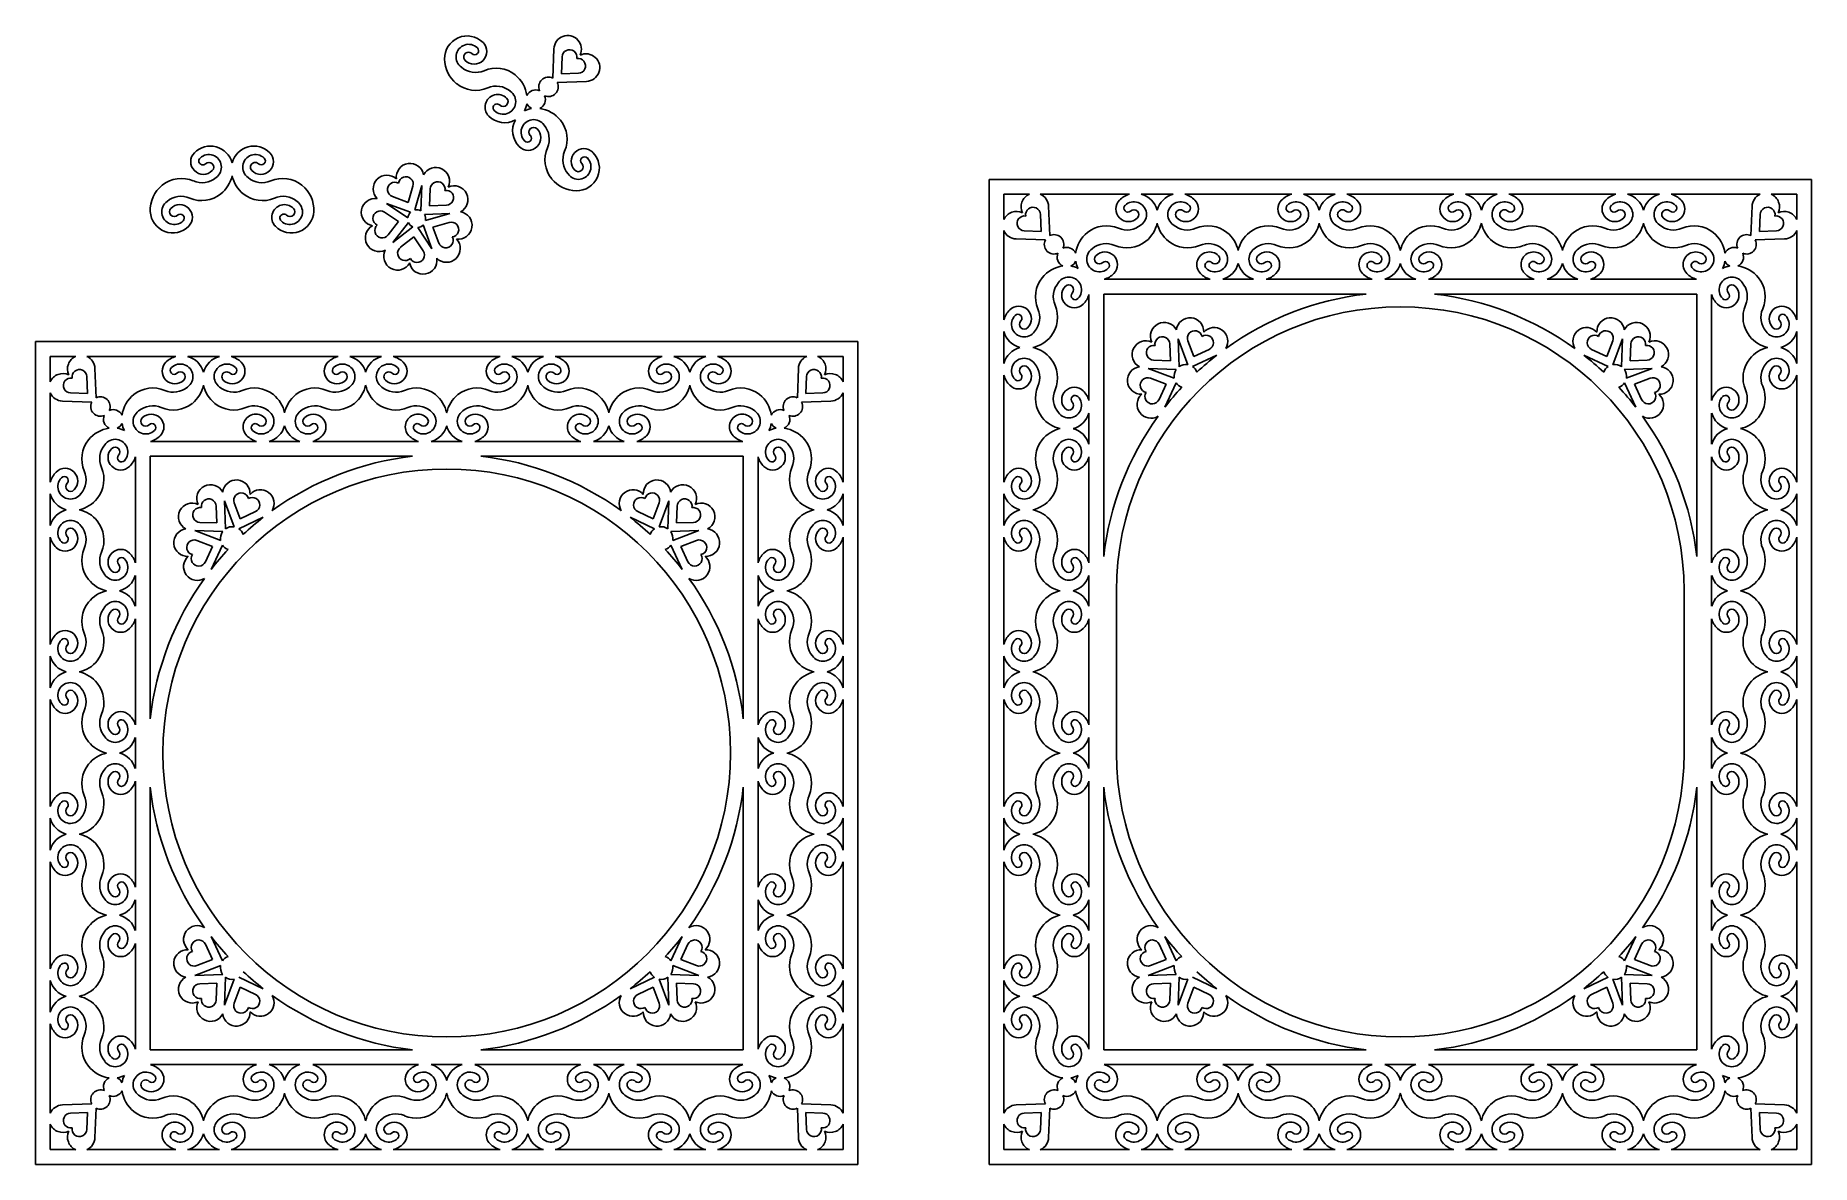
# Model space of a CAD drawing. Extents: x -417 to 4, y -505 to -238.
import ezdxf

# ---------------------------------------------------------------- set-up
doc = ezdxf.new("R2010")
doc.units = 0
doc.layers.get('0').update_dxf_attribs({"linetype": 'CONTINUOUS'})

msp = doc.modelspace()

# ---------------------------------------------------------------- linework, layer by layer
for p, q in [((-294.03, -247.84), (-293.78, -240.88)), ((-292, -246.82), (-291.85, -242.81)), ((-292, -246.82), (-287.99, -246.67)), ((-293.02, -248.86), (-286.06, -248.6)), ((-328.28, -277.26), (-327.18, -273.4)), ((-326.71, -279.05), (-325.06, -273.25)), ((-325.28, -279.28), (-325.06, -273.25)), ((4.17, -271.81), (-190.66, -271.81)), ((-190.66, -271.81), (-190.66, -505.05)), ((4.17, -505.05), (4.17, -271.81)), ((-327.75, -279.58), (-333.42, -277.51)), ((-328.41, -280.87), (-333.42, -277.51)), ((-328.28, -277.26), (-332.04, -275.88)), ((-323.24, -278.06), (-323.09, -274.05)), ((-187.16, -275.31), (-187.16, -281.34)), ((-181.13, -275.31), (-187.16, -275.31)), ((-157.39, -275.31), (-178.54, -275.31)), ((-147.09, -275.31), (-154.62, -275.31)), ((-118.98, -275.31), (-144.32, -275.31)), ((-108.68, -275.31), (-116.21, -275.31)), ((-80.58, -275.31), (-105.91, -275.31)), ((-70.28, -275.31), (-77.81, -275.31)), ((-42.17, -275.31), (-67.51, -275.31)), ((-31.87, -275.31), (-39.4, -275.31)), ((-29.1, -275.31), (-7.96, -275.31)), ((-5.36, -275.31), (0.67, -275.31)), ((0.67, -275.31), (0.67, -281.34)), ((-330.6, -281.81), (-333.93, -279.57)), ((-330.6, -281.81), (-333.07, -284.96)), ((-324.46, -280.1), (-318.43, -279.88)), ((-324.23, -281.53), (-318.43, -279.88)), ((-323.24, -278.06), (-319.23, -277.91)), ((-178.36, -284.11), (-178.51, -280.11)), ((-176.32, -285.13), (-176.58, -278.18)), ((-10.17, -285.13), (-9.91, -278.18)), ((-8.13, -284.11), (-7.98, -280.11)), ((-328.23, -282.03), (-331.95, -286.77)), ((-327.21, -283.05), (-331.95, -286.77)), ((-326.99, -285.42), (-330.14, -287.89)), ((-326.99, -285.42), (-324.75, -288.75)), ((-326.05, -283.23), (-322.69, -288.24)), ((-324.76, -282.57), (-322.69, -288.24)), ((-322.44, -283.1), (-318.58, -282)), ((-322.44, -283.1), (-321.06, -286.87)), ((-187.16, -283.94), (-187.16, -305.09)), ((-177.34, -286.15), (-184.3, -285.89)), ((-178.36, -284.11), (-182.37, -283.96)), ((-9.15, -286.15), (-2.19, -285.89)), ((-8.13, -284.11), (-4.12, -283.96)), ((0.67, -283.94), (0.67, -305.09)), ((-163.39, -295.46), (-138.31, -295.46)), ((-135.29, -295.46), (-128.01, -295.46)), ((-124.99, -295.46), (-99.91, -295.46)), ((-96.89, -295.46), (-89.6, -295.46)), ((-86.59, -295.46), (-61.5, -295.46)), ((-58.48, -295.46), (-51.2, -295.46)), ((-48.18, -295.46), (-23.1, -295.46)), ((-167.02, -299.08), (-167.02, -324.16)), ((-163.52, -298.96), (-101.34, -298.96)), ((-163.52, -298.96), (-163.52, -361.13)), ((-85.15, -298.96), (-22.98, -298.96)), ((-22.98, -361.13), (-22.98, -298.96)), ((-19.48, -324.16), (-19.48, -299.08)), ((-416.61, -310.21), (-416.61, -505.05)), ((-221.77, -310.21), (-416.61, -310.21)), ((-221.77, -505.05), (-221.77, -310.21)), ((-187.16, -307.86), (-187.16, -315.39)), ((-147.72, -314.76), (-147.87, -310.75)), ((-145.67, -316.15), (-145.91, -309.52)), ((-143.57, -315.68), (-145.91, -309.52)), ((-142.16, -313.76), (-143.58, -310.01)), ((-44.33, -313.76), (-42.91, -310.01)), ((-42.92, -315.68), (-40.58, -309.52)), ((-40.83, -316.15), (-40.58, -309.52)), ((-38.77, -314.76), (-38.62, -310.75)), ((0.67, -315.39), (0.67, -307.86)), ((-413.11, -313.71), (-413.11, -319.75)), ((-407.08, -313.71), (-413.11, -313.71)), ((-383.33, -313.71), (-404.48, -313.71)), ((-373.03, -313.71), (-380.56, -313.71)), ((-344.93, -313.71), (-370.26, -313.71)), ((-334.63, -313.71), (-342.16, -313.71)), ((-306.53, -313.71), (-331.86, -313.71)), ((-296.23, -313.71), (-303.76, -313.71)), ((-268.12, -313.71), (-293.46, -313.71)), ((-257.82, -313.71), (-265.35, -313.71)), ((-255.05, -313.71), (-233.9, -313.71)), ((-231.3, -313.71), (-225.27, -313.71)), ((-225.27, -313.71), (-225.27, -319.75)), ((-147.72, -314.76), (-151.72, -314.61)), ((-142.48, -316.12), (-136.71, -313.42)), ((-142.16, -313.76), (-138.53, -312.06)), ((-44.01, -316.12), (-49.79, -313.42)), ((-44.33, -313.76), (-47.96, -312.06)), ((-38.77, -314.76), (-34.77, -314.61)), ((-404.31, -322.52), (-404.46, -318.51)), ((-402.27, -323.54), (-402.53, -316.58)), ((-236.11, -323.54), (-235.86, -316.58)), ((-234.07, -322.52), (-233.93, -318.51)), ((-187.16, -318.16), (-187.16, -343.49)), ((-146.8, -318.91), (-152.96, -316.56)), ((-146.32, -316.81), (-152.96, -316.56)), ((-148.72, -320.32), (-152.46, -318.89)), ((-40.17, -316.81), (-33.54, -316.56)), ((-39.7, -318.91), (-33.54, -316.56)), ((-37.78, -320.32), (-34.03, -318.89)), ((0.67, -343.49), (0.67, -318.16)), ((-413.11, -322.34), (-413.11, -343.49)), ((-404.31, -322.52), (-408.32, -322.37)), ((-234.07, -322.52), (-230.07, -322.37)), ((-225.27, -322.34), (-225.27, -343.49)), ((-148.72, -320.32), (-150.41, -323.95)), ((-146.36, -319.99), (-149.06, -325.77)), ((-40.13, -319.99), (-37.44, -325.77)), ((-37.78, -320.32), (-36.08, -323.95)), ((-403.29, -324.55), (-410.25, -324.3)), ((-235.1, -324.55), (-228.14, -324.3)), ((-167.02, -327.18), (-167.02, -334.47)), ((-19.48, -334.47), (-19.48, -327.18)), ((-389.34, -333.86), (-364.26, -333.86)), ((-361.24, -333.86), (-353.95, -333.86)), ((-350.94, -333.86), (-325.85, -333.86)), ((-322.84, -333.86), (-315.55, -333.86)), ((-312.53, -333.86), (-287.45, -333.86)), ((-284.43, -333.86), (-277.15, -333.86)), ((-274.13, -333.86), (-249.04, -333.86)), ((-392.96, -337.49), (-392.96, -362.57)), ((-389.46, -337.36), (-327.29, -337.36)), ((-389.46, -337.36), (-389.46, -399.53)), ((-311.09, -337.36), (-248.92, -337.36)), ((-248.92, -399.53), (-248.92, -337.36)), ((-245.42, -362.57), (-245.42, -337.49)), ((-167.02, -337.49), (-167.02, -362.57)), ((-19.48, -362.57), (-19.48, -337.49)), ((-413.11, -346.26), (-413.11, -353.79)), ((-373.67, -353.16), (-373.81, -349.16)), ((-369.52, -354.08), (-371.86, -347.92)), ((-371.61, -354.56), (-371.86, -347.92)), ((-368.11, -352.16), (-369.53, -348.42)), ((-270.28, -352.16), (-268.86, -348.42)), ((-268.87, -354.08), (-266.53, -347.92)), ((-266.77, -354.56), (-266.53, -347.92)), ((-264.72, -353.16), (-264.57, -349.16)), ((-225.27, -353.79), (-225.27, -346.26)), ((-187.16, -346.26), (-187.16, -353.79)), ((0.67, -353.79), (0.67, -346.26)), ((-373.67, -353.16), (-377.67, -353.01)), ((-368.43, -354.52), (-362.65, -351.82)), ((-368.11, -352.16), (-364.48, -350.47)), ((-269.95, -354.52), (-275.73, -351.82)), ((-270.28, -352.16), (-273.91, -350.47)), ((-264.72, -353.16), (-260.71, -353.01)), ((-413.11, -356.56), (-413.11, -381.9)), ((-372.27, -355.21), (-378.9, -354.97)), ((-372.74, -357.31), (-378.9, -354.97)), ((-374.66, -358.72), (-378.41, -357.3)), ((-266.12, -355.21), (-259.48, -354.97)), ((-265.64, -357.31), (-259.48, -354.97)), ((-263.72, -358.72), (-259.98, -357.3)), ((-225.27, -381.9), (-225.27, -356.56)), ((-187.16, -356.56), (-187.16, -381.9)), ((0.67, -381.9), (0.67, -356.56)), ((-374.66, -358.72), (-376.36, -362.35)), ((-372.3, -358.4), (-375, -364.17)), ((-266.08, -358.4), (-263.38, -364.17)), ((-263.72, -358.72), (-262.03, -362.35)), ((-392.96, -365.59), (-392.96, -372.87)), ((-245.42, -372.87), (-245.42, -365.59)), ((-167.02, -365.59), (-167.02, -372.87)), ((-19.48, -372.87), (-19.48, -365.59)), ((-160.48, -369.23), (-160.48, -407.63)), ((-26.01, -369.23), (-26.01, -407.63)), ((-392.96, -375.89), (-392.96, -400.97)), ((-245.42, -400.97), (-245.42, -375.89)), ((-167.02, -375.89), (-167.02, -400.97)), ((-19.48, -400.97), (-19.48, -375.89)), ((-413.11, -384.67), (-413.11, -392.2)), ((-225.27, -392.2), (-225.27, -384.67)), ((-187.16, -384.67), (-187.16, -392.2)), ((0.67, -392.2), (0.67, -384.67)), ((-413.11, -394.97), (-413.11, -420.3)), ((-225.27, -420.3), (-225.27, -394.97)), ((-187.16, -394.97), (-187.16, -420.3)), ((0.67, -420.3), (0.67, -394.97)), ((-392.96, -403.99), (-392.96, -411.28)), ((-245.42, -411.28), (-245.42, -403.99)), ((-167.02, -403.99), (-167.02, -411.28)), ((-19.48, -411.28), (-19.48, -403.99)), ((-392.96, -414.29), (-392.96, -439.38)), ((-389.46, -415.73), (-389.46, -477.9)), ((-248.92, -477.9), (-248.92, -415.73)), ((-245.42, -439.38), (-245.42, -414.29)), ((-167.02, -414.29), (-167.02, -439.38)), ((-163.52, -415.73), (-163.52, -477.9)), ((-22.98, -477.9), (-22.98, -415.73)), ((-19.48, -439.38), (-19.48, -414.29)), ((-413.11, -423.07), (-413.11, -430.6)), ((-225.27, -430.6), (-225.27, -423.07)), ((-187.16, -423.07), (-187.16, -430.6)), ((0.67, -430.6), (0.67, -423.07)), ((-413.11, -433.37), (-413.11, -458.71)), ((-225.27, -458.71), (-225.27, -433.37)), ((-187.16, -433.37), (-187.16, -458.71)), ((0.67, -458.71), (0.67, -433.37)), ((-392.96, -442.4), (-392.96, -449.68)), ((-245.42, -449.68), (-245.42, -442.4)), ((-167.02, -442.4), (-167.02, -449.68)), ((-19.48, -449.68), (-19.48, -442.4)), ((-392.96, -452.7), (-392.96, -477.78)), ((-374.66, -456.55), (-376.36, -452.92)), ((-372.3, -456.87), (-375, -451.09)), ((-266.08, -456.87), (-263.38, -451.09)), ((-263.72, -456.55), (-262.03, -452.92)), ((-245.42, -477.78), (-245.42, -452.7)), ((-167.02, -452.7), (-167.02, -477.78)), ((-148.72, -456.55), (-150.41, -452.92)), ((-146.36, -456.87), (-149.06, -451.09)), ((-40.13, -456.87), (-37.44, -451.09)), ((-37.78, -456.55), (-36.08, -452.92)), ((-19.48, -477.78), (-19.48, -452.7)), ((-372.74, -457.96), (-378.9, -460.3)), ((-374.66, -456.55), (-378.41, -457.97)), ((-265.64, -457.96), (-259.48, -460.3)), ((-263.72, -456.55), (-259.98, -457.97)), ((-146.8, -457.96), (-152.96, -460.3)), ((-148.72, -456.55), (-152.46, -457.97)), ((-39.7, -457.96), (-33.54, -460.3)), ((-37.78, -456.55), (-34.03, -457.97)), ((-413.11, -461.48), (-413.11, -469.01)), ((-372.27, -460.05), (-378.9, -460.3)), ((-373.67, -462.11), (-377.67, -462.25)), ((-373.67, -462.11), (-373.81, -466.11)), ((-371.61, -460.71), (-371.86, -467.34)), ((-369.52, -461.18), (-371.86, -467.34)), ((-368.43, -460.74), (-362.65, -463.44)), ((-269.95, -460.74), (-275.73, -463.44)), ((-268.87, -461.18), (-266.53, -467.34)), ((-266.77, -460.71), (-266.53, -467.34)), ((-266.12, -460.05), (-259.48, -460.3)), ((-264.72, -462.11), (-264.57, -466.11)), ((-264.72, -462.11), (-260.71, -462.25)), ((-225.27, -469.01), (-225.27, -461.48)), ((-187.16, -461.48), (-187.16, -469.01)), ((-146.32, -460.05), (-152.96, -460.3)), ((-147.72, -462.11), (-151.72, -462.25)), ((-147.72, -462.11), (-147.87, -466.11)), ((-145.67, -460.71), (-145.91, -467.34)), ((-143.57, -461.18), (-145.91, -467.34)), ((-142.48, -460.74), (-136.71, -463.44)), ((-44.01, -460.74), (-49.79, -463.44)), ((-42.92, -461.18), (-40.58, -467.34)), ((-40.83, -460.71), (-40.58, -467.34)), ((-40.17, -460.05), (-33.54, -460.3)), ((-38.77, -462.11), (-34.77, -462.25)), ((-38.77, -462.11), (-38.62, -466.11)), ((0.67, -469.01), (0.67, -461.48)), ((-368.11, -463.1), (-369.53, -466.85)), ((-368.11, -463.1), (-364.48, -464.8)), ((-270.28, -463.1), (-273.91, -464.8)), ((-270.28, -463.1), (-268.86, -466.85)), ((-142.16, -463.1), (-143.58, -466.85)), ((-142.16, -463.1), (-138.53, -464.8)), ((-44.33, -463.1), (-47.96, -464.8)), ((-44.33, -463.1), (-42.91, -466.85)), ((-413.11, -471.78), (-413.11, -492.92)), ((-225.27, -492.92), (-225.27, -471.78)), ((-187.16, -471.78), (-187.16, -492.92)), ((0.67, -492.92), (0.67, -471.78)), ((-327.29, -477.9), (-389.46, -477.9)), ((-248.92, -477.9), (-311.09, -477.9)), ((-101.34, -477.9), (-163.52, -477.9)), ((-22.98, -477.9), (-85.15, -477.9)), ((-364.26, -481.4), (-389.34, -481.4)), ((-353.95, -481.4), (-361.24, -481.4)), ((-325.85, -481.4), (-350.94, -481.4)), ((-315.55, -481.4), (-322.84, -481.4)), ((-287.45, -481.4), (-312.53, -481.4)), ((-277.15, -481.4), (-284.43, -481.4)), ((-249.04, -481.4), (-274.13, -481.4)), ((-138.31, -481.4), (-163.39, -481.4)), ((-128.01, -481.4), (-135.29, -481.4)), ((-99.91, -481.4), (-124.99, -481.4)), ((-89.6, -481.4), (-96.89, -481.4)), ((-61.5, -481.4), (-86.59, -481.4)), ((-51.2, -481.4), (-58.48, -481.4)), ((-23.1, -481.4), (-48.18, -481.4)), ((-403.29, -490.71), (-410.25, -490.97)), ((-402.27, -491.73), (-402.53, -498.69)), ((-236.11, -491.73), (-235.86, -498.69)), ((-235.1, -490.71), (-228.14, -490.97)), ((-177.34, -490.71), (-184.3, -490.97)), ((-176.32, -491.73), (-176.58, -498.69)), ((-10.17, -491.73), (-9.91, -498.69)), ((-9.15, -490.71), (-2.19, -490.97)), ((-413.11, -495.52), (-413.11, -501.55)), ((-404.31, -492.75), (-408.32, -492.9)), ((-404.31, -492.75), (-404.46, -496.76)), ((-234.07, -492.75), (-233.93, -496.76)), ((-234.07, -492.75), (-230.07, -492.9)), ((-225.27, -501.55), (-225.27, -495.52)), ((-187.16, -495.52), (-187.16, -501.55)), ((-178.36, -492.75), (-182.37, -492.9)), ((-178.36, -492.75), (-178.51, -496.76)), ((-8.13, -492.75), (-4.12, -492.9)), ((-8.13, -492.75), (-7.98, -496.76)), ((0.67, -501.55), (0.67, -495.52)), ((-413.11, -501.55), (-407.08, -501.55)), ((-404.48, -501.55), (-383.33, -501.55)), ((-380.56, -501.55), (-373.03, -501.55)), ((-370.26, -501.55), (-344.93, -501.55)), ((-342.16, -501.55), (-334.63, -501.55)), ((-331.86, -501.55), (-306.53, -501.55)), ((-303.76, -501.55), (-296.23, -501.55)), ((-293.46, -501.55), (-268.12, -501.55)), ((-265.35, -501.55), (-257.82, -501.55)), ((-255.05, -501.55), (-233.9, -501.55)), ((-231.3, -501.55), (-225.27, -501.55)), ((-187.16, -501.55), (-181.13, -501.55)), ((-178.54, -501.55), (-157.39, -501.55)), ((-154.62, -501.55), (-147.09, -501.55)), ((-144.32, -501.55), (-118.98, -501.55)), ((-116.21, -501.55), (-108.68, -501.55)), ((-105.91, -501.55), (-80.58, -501.55)), ((-77.81, -501.55), (-70.28, -501.55)), ((-67.51, -501.55), (-42.17, -501.55)), ((-39.4, -501.55), (-31.87, -501.55)), ((-29.1, -501.55), (-7.96, -501.55)), ((-5.36, -501.55), (0.67, -501.55)), ((-416.61, -505.05), (-221.77, -505.05)), ((-190.66, -505.05), (4.17, -505.05))]:
    msp.add_line(p, q)
msp.add_circle((-319.19, -407.63), 67.24)
for centre, radius, start, end in [((-314.36, -243.17), 5.33, 44.8832, 181.5872), ((-313.99, -242.81), 2.99, 46.1839, 235.2215), ((-312.7, -241.52), 3, 224.894, 44.894), ((-290.52, -241), 3.26, 334.422, 177.8893), ((-312.06, -243.2), 7.63, 180.866, 231.1283), ((-314.02, -242.83), 1.14, 44.894, 224.894), ((-312.57, -241.34), 0.94, 226.7656, 46.7656), ((-290.09, -242.88), 1.76, 349.9086, 177.8893), ((-288.06, -244.91), 1.76, 272.1107, 100.0914), ((-286.18, -245.34), 3.26, 272.1107, 115.578), ((-312.37, -241.34), 5.15, 229.6732, 293.313), ((-307.48, -252.68), 7.2, 51.1283, 113.313), ((-307.75, -253.02), 7.63, 7.8567, 51.1283), ((-295.07, -249.89), 2.3, 63.2534, 203.7757), ((-312.33, -243.53), 7.2, 231.1283, 293.313), ((-307.11, -254.7), 3, 44.894, 224.894), ((-307.44, -254.87), 5.15, 49.6732, 113.313), ((-305.82, -253.4), 2.99, 226.1839, 55.2215), ((-298.1, -252.92), 2.3, 66.2243, 155.6401), ((-298.1, -252.92), 2.3, 294.3599, 23.7757), ((-295.07, -249.89), 2.3, 246.2243, 26.7466), ((-307.25, -254.87), 0.94, 46.7656, 226.7656), ((-305.8, -253.39), 1.14, 224.894, 44.894), ((-305.46, -253.05), 5.33, 331.5879, 350.9756), ((-298.23, -260.28), 5.33, 99.0244, 118.4121), ((-298.1, -252.92), 2.3, 204.7647, 245.2353), ((-298.2, -262.57), 7.63, 38.8717, 82.1433), ((-305.46, -253.05), 5.33, 224.894, 298.4121), ((-298.23, -260.28), 5.33, 151.5879, 225.106), ((-299.88, -261.93), 3, 225.106, 45.106), ((-298.58, -260.64), 2.99, 34.7785, 223.8161), ((-298.57, -260.62), 1.14, 45.106, 225.106), ((-300.05, -262.26), 5.15, 336.687, 40.3268), ((-297.86, -262.3), 7.2, 336.687, 38.8717), ((-375.19, -269.26), 5.33, 15.0849, 135.1167), ((-364.89, -269.26), 5.33, 44.8832, 164.915), ((-300.05, -262.07), 0.94, 223.2344, 43.2344), ((-288.71, -267.15), 7.2, 156.687, 218.8717), ((-286.7, -267.52), 3, 45.106, 225.106), ((-376.85, -267.61), 3, 135.106, 315.106), ((-376.98, -267.43), 0.94, 133.2343, 313.2343), ((-375.55, -268.91), 2.99, 304.7785, 133.816), ((-375.53, -268.92), 1.14, 315.106, 135.106), ((-364.53, -268.91), 2.99, 46.1839, 235.2215), ((-364.55, -268.92), 1.14, 44.894, 224.894), ((-363.24, -267.61), 3, 224.894, 44.894), ((-363.1, -267.43), 0.94, 226.7656, 46.7656), ((-327.88, -271.27), 3.26, 8.9635, 187.578), ((-321.77, -272.24), 3.26, 334.422, 153.0365), ((-286.52, -267.19), 5.15, 156.687, 220.3268), ((-287.99, -268.81), 2.99, 214.7785, 43.8161), ((-288.01, -268.84), 1.14, 225.106, 45.106), ((-288.35, -269.18), 5.33, 268.4128, 45.1168), ((-286.52, -267.39), 0.94, 43.2344, 223.2344), ((-381.8, -279.11), 7.63, 128.8716, 182.486), ((-382.07, -278.78), 7.2, 66.687, 128.8716), ((-377.18, -267.44), 5.15, 246.687, 310.3267), ((-377.49, -269.29), 7.63, 308.8716, 347.4371), ((-362.6, -269.29), 7.63, 192.5629, 231.1283), ((-362.9, -267.44), 5.15, 229.6732, 293.313), ((-358.02, -278.78), 7.2, 51.1283, 113.313), ((-358.29, -279.11), 7.63, 357.514, 51.1283), ((-333.36, -274.06), 3.26, 46.422, 225.0365), ((-331.44, -274.23), 1.76, 61.9086, 249.8893), ((-328.87, -272.92), 1.76, 344.1107, 172.0914), ((-321.33, -274.12), 1.76, 349.9086, 177.8893), ((-317.42, -276.59), 3.26, 296.9635, 115.578), ((-288.38, -266.88), 7.63, 218.8717, 269.134), ((-383.73, -279.5), 2.99, 124.7785, 313.816), ((-382.1, -280.96), 5.15, 66.687, 130.3267), ((-377.22, -269.63), 7.2, 246.687, 308.8716), ((-362.87, -269.63), 7.2, 231.1283, 293.313), ((-357.98, -280.96), 5.15, 49.6732, 113.313), ((-356.35, -279.5), 2.99, 226.1839, 55.2215), ((-336.17, -279.58), 3.26, 80.9635, 259.578), ((-319.3, -276.15), 1.76, 272.1107, 100.0914), ((-179.84, -278.3), 3.26, 113.5103, 205.578), ((-179.84, -278.3), 3.26, 2.1107, 66.4897), ((-157.66, -278.81), 3, 135.106, 315.106), ((-156, -280.46), 5.33, 105.0506, 135.106), ((-156.37, -280.11), 2.99, 304.7785, 133.8161), ((-156, -280.46), 5.33, 15.085, 74.9494), ((-145.7, -280.46), 5.33, 105.0506, 164.915), ((-145.34, -280.11), 2.99, 46.1839, 235.2215), ((-144.05, -278.81), 3, 224.894, 44.894), ((-145.7, -280.46), 5.33, 44.894, 74.9494), ((-119.25, -278.81), 3, 135.106, 315.106), ((-117.6, -280.46), 5.33, 105.0506, 135.106), ((-117.96, -280.11), 2.99, 304.7785, 133.8161), ((-117.6, -280.46), 5.33, 15.085, 74.9494), ((-107.3, -280.46), 5.33, 105.0506, 164.915), ((-106.93, -280.11), 2.99, 46.1839, 235.2215), ((-105.64, -278.81), 3, 224.894, 44.894), ((-107.3, -280.46), 5.33, 44.894, 74.9494), ((-80.85, -278.81), 3, 135.106, 315.106), ((-79.19, -280.46), 5.33, 105.0506, 135.106), ((-79.56, -280.11), 2.99, 304.7785, 133.8161), ((-79.19, -280.46), 5.33, 15.085, 74.9494), ((-68.89, -280.46), 5.33, 105.0506, 164.915), ((-68.53, -280.11), 2.99, 46.1839, 235.2215), ((-67.24, -278.81), 3, 224.894, 44.894), ((-68.89, -280.46), 5.33, 44.894, 74.9494), ((-42.44, -278.81), 3, 135.106, 315.106), ((-40.79, -280.46), 5.33, 105.0506, 135.106), ((-41.15, -280.11), 2.99, 304.7785, 133.8161), ((-40.79, -280.46), 5.33, 15.085, 74.9494), ((-30.49, -280.46), 5.33, 105.0506, 164.915), ((-30.13, -280.11), 2.99, 46.1839, 235.2215), ((-28.83, -278.81), 3, 224.894, 44.894), ((-30.49, -280.46), 5.33, 44.894, 74.9494), ((-6.66, -278.3), 3.26, 113.5103, 177.8893), ((-6.66, -278.3), 3.26, 334.422, 66.4897), ((-384.09, -279.14), 5.33, 183.2071, 315.1167), ((-383.75, -279.48), 1.14, 135.106, 315.106), ((-382.44, -280.79), 3, 315.106, 135.106), ((-382.3, -280.97), 0.94, 313.2343, 133.2343), ((-357.65, -280.79), 3, 44.894, 224.894), ((-355.99, -279.14), 5.33, 224.8832, 356.7928), ((-357.78, -280.97), 0.94, 46.7656, 226.7656), ((-356.33, -279.48), 1.14, 224.894, 44.894), ((-334.91, -281.03), 1.76, 56.1107, 244.0914), ((-326.31, -281.13), 2.12, 133.0231, 172.9769), ((-326.31, -281.13), 2.12, 61.0231, 100.9769), ((-326.31, -281.13), 2.12, 349.0231, 28.9769), ((-316.45, -282.7), 3.26, 262.422, 81.0365), ((-184.18, -282.64), 3.26, 64.422, 156.4897), ((-182.3, -282.21), 1.76, 79.9086, 267.8893), ((-180.27, -280.17), 1.76, 2.1107, 190.0914), ((-157.79, -278.63), 0.94, 133.2344, 313.2344), ((-156.34, -280.12), 1.14, 315.106, 135.106), ((-145.36, -280.12), 1.14, 44.894, 224.894), ((-143.91, -278.63), 0.94, 226.7656, 46.7656), ((-119.39, -278.63), 0.94, 133.2344, 313.2344), ((-117.94, -280.12), 1.14, 315.106, 135.106), ((-106.96, -280.12), 1.14, 44.894, 224.894), ((-105.51, -278.63), 0.94, 226.7656, 46.7656), ((-80.98, -278.63), 0.94, 133.2344, 313.2344), ((-79.53, -280.12), 1.14, 315.106, 135.106), ((-68.55, -280.12), 1.14, 44.894, 224.894), ((-67.1, -278.63), 0.94, 226.7656, 46.7656), ((-42.58, -278.63), 0.94, 133.2344, 313.2344), ((-41.13, -280.12), 1.14, 315.106, 135.106), ((-30.15, -280.12), 1.14, 44.894, 224.894), ((-28.7, -278.63), 0.94, 226.7656, 46.7656), ((-6.22, -280.17), 1.76, 349.9086, 177.8893), ((-4.19, -282.21), 1.76, 272.1107, 100.0914), ((-2.31, -282.64), 3.26, 23.5103, 115.578), ((-335.21, -285.65), 3.26, 118.422, 297.0365), ((-334.46, -283.88), 1.76, 133.9086, 321.8893), ((-326.31, -281.13), 2.12, 205.0231, 244.9769), ((-326.31, -281.13), 2.12, 277.0231, 316.9769), ((-319.24, -288.18), 3.26, 224.9635, 43.578), ((-319.41, -286.26), 1.76, 200.1107, 28.0914), ((-318.1, -283.69), 1.76, 277.9086, 105.8893), ((-184.18, -282.64), 3.26, 203.5103, 267.8893), ((-175.29, -287.18), 2.3, 336.2243, 116.7466), ((-162.61, -290.31), 7.63, 128.8717, 172.1433), ((-162.88, -289.98), 7.2, 66.687, 128.8717), ((-157.99, -278.64), 5.15, 246.687, 310.3268), ((-158.3, -280.49), 7.63, 308.8717, 347.4371), ((-143.41, -280.49), 7.63, 192.5629, 231.1283), ((-143.71, -278.64), 5.15, 229.6732, 293.313), ((-138.83, -289.98), 7.2, 51.1283, 113.313), ((-139.1, -290.31), 7.63, 12.4921, 51.1283), ((-124.2, -290.31), 7.63, 128.8717, 167.5079), ((-124.47, -289.98), 7.2, 66.687, 128.8717), ((-119.59, -278.64), 5.15, 246.687, 310.3268), ((-119.89, -280.49), 7.63, 308.8717, 347.4371), ((-105, -280.49), 7.63, 192.5629, 231.1283), ((-105.31, -278.64), 5.15, 229.6732, 293.313), ((-100.42, -289.98), 7.2, 51.1283, 113.313), ((-100.69, -290.31), 7.63, 12.4921, 51.1283), ((-85.8, -290.31), 7.63, 128.8717, 167.5079), ((-86.07, -289.98), 7.2, 66.687, 128.8717), ((-81.18, -278.64), 5.15, 246.687, 310.3268), ((-81.49, -280.49), 7.63, 308.8717, 347.4371), ((-66.6, -280.49), 7.63, 192.5629, 231.1283), ((-66.91, -278.64), 5.15, 229.6732, 293.313), ((-62.02, -289.98), 7.2, 51.1283, 113.313), ((-62.29, -290.31), 7.63, 12.4921, 51.1283), ((-47.39, -290.31), 7.63, 128.8717, 167.5079), ((-47.66, -289.98), 7.2, 66.687, 128.8717), ((-42.78, -278.64), 5.15, 246.687, 310.3268), ((-43.08, -280.49), 7.63, 308.8717, 347.4371), ((-28.19, -280.49), 7.63, 192.5629, 231.1283), ((-28.5, -278.64), 5.15, 229.6732, 293.313), ((-23.62, -289.98), 7.2, 51.1283, 113.313), ((-23.88, -290.31), 7.63, 7.8567, 51.1283), ((-11.2, -287.18), 2.3, 63.2534, 203.7757), ((-2.31, -282.64), 3.26, 272.1107, 336.4897), ((-330.83, -290.03), 3.26, 152.9635, 331.578), ((-329.06, -289.28), 1.76, 128.1107, 316.0914), ((-326.21, -289.73), 1.76, 205.9086, 33.8893), ((-175.29, -287.18), 2.3, 153.2534, 293.7757), ((-172.26, -290.22), 2.3, 156.2243, 245.6401), ((-172.26, -290.22), 2.3, 24.3599, 113.7757), ((-164.54, -290.7), 2.99, 124.7785, 313.8161), ((-162.92, -292.16), 5.15, 66.687, 130.3268), ((-164.56, -290.68), 1.14, 135.106, 315.106), ((-163.25, -291.99), 3, 315.106, 135.106), ((-158.03, -280.83), 7.2, 246.687, 308.8717), ((-143.68, -280.83), 7.2, 231.1283, 293.313), ((-138.46, -291.99), 3, 44.894, 224.894), ((-138.79, -292.16), 5.15, 49.6732, 113.313), ((-137.17, -290.7), 2.99, 226.1839, 55.2215), ((-137.14, -290.68), 1.14, 224.894, 44.894), ((-126.13, -290.7), 2.99, 124.7785, 313.8161), ((-124.51, -292.16), 5.15, 66.687, 130.3268), ((-126.16, -290.68), 1.14, 135.106, 315.106), ((-124.84, -291.99), 3, 315.106, 135.106), ((-119.62, -280.83), 7.2, 246.687, 308.8717), ((-105.27, -280.83), 7.2, 231.1283, 293.313), ((-100.05, -291.99), 3, 44.894, 224.894), ((-100.39, -292.16), 5.15, 49.6732, 113.313), ((-98.76, -290.7), 2.99, 226.1839, 55.2215), ((-98.74, -290.68), 1.14, 224.894, 44.894), ((-87.73, -290.7), 2.99, 124.7785, 313.8161), ((-86.11, -292.16), 5.15, 66.687, 130.3268), ((-87.75, -290.68), 1.14, 135.106, 315.106), ((-86.44, -291.99), 3, 315.106, 135.106), ((-81.22, -280.83), 7.2, 246.687, 308.8717), ((-66.87, -280.83), 7.2, 231.1283, 293.313), ((-61.65, -291.99), 3, 44.894, 224.894), ((-61.98, -292.16), 5.15, 49.6732, 113.313), ((-60.36, -290.7), 2.99, 226.1839, 55.2215), ((-60.33, -290.68), 1.14, 224.894, 44.894), ((-49.33, -290.7), 2.99, 124.7785, 313.8161), ((-47.7, -292.16), 5.15, 66.687, 130.3268), ((-49.35, -290.68), 1.14, 135.106, 315.106), ((-48.03, -291.99), 3, 315.106, 135.106), ((-42.82, -280.83), 7.2, 246.687, 308.8717), ((-28.46, -280.83), 7.2, 231.1283, 293.313), ((-23.24, -291.99), 3, 44.894, 224.894), ((-23.58, -292.16), 5.15, 49.6732, 113.313), ((-21.95, -290.7), 2.99, 226.1839, 55.2215), ((-21.93, -290.68), 1.14, 224.894, 44.894), ((-14.23, -290.22), 2.3, 66.2243, 155.6401), ((-14.23, -290.22), 2.3, 294.3599, 23.7757), ((-11.2, -287.18), 2.3, 246.2243, 26.7466), ((-324.76, -290.99), 3.26, 190.422, 9.0365), ((-172.16, -299.87), 7.63, 97.8567, 141.1283), ((-172.26, -290.22), 2.3, 294.7647, 335.2353), ((-172.13, -297.57), 5.33, 61.5879, 80.9756), ((-164.9, -290.34), 5.33, 189.0244, 208.4121), ((-163.11, -292.17), 0.94, 313.2344, 133.2344), ((-164.9, -290.34), 5.33, 286.4333, 315.106), ((-136.8, -290.34), 5.33, 224.894, 253.5667), ((-138.59, -292.17), 0.94, 46.7656, 226.7656), ((-136.8, -290.34), 5.33, 286.4333, 344.9996), ((-126.5, -290.34), 5.33, 195.0004, 253.5667), ((-124.71, -292.17), 0.94, 313.2344, 133.2344), ((-126.5, -290.34), 5.33, 286.4333, 315.106), ((-98.4, -290.34), 5.33, 224.894, 253.5667), ((-100.19, -292.17), 0.94, 46.7656, 226.7656), ((-98.4, -290.34), 5.33, 286.4333, 344.9996), ((-88.09, -290.34), 5.33, 195.0004, 253.5667), ((-86.3, -292.17), 0.94, 313.2344, 133.2344), ((-88.09, -290.34), 5.33, 286.4333, 315.106), ((-59.99, -290.34), 5.33, 224.894, 253.5667), ((-61.78, -292.17), 0.94, 46.7656, 226.7656), ((-59.99, -290.34), 5.33, 286.4333, 344.9996), ((-49.69, -290.34), 5.33, 195.0004, 253.5667), ((-47.9, -292.17), 0.94, 313.2344, 133.2344), ((-49.69, -290.34), 5.33, 286.4333, 315.106), ((-21.59, -290.34), 5.33, 224.894, 253.5667), ((-23.38, -292.17), 0.94, 46.7656, 226.7656), ((-21.59, -290.34), 5.33, 331.5879, 350.9756), ((-14.36, -297.57), 5.33, 99.0244, 118.4121), ((-14.23, -290.22), 2.3, 204.7647, 245.2353), ((-14.33, -299.87), 7.63, 38.8717, 82.1433), ((-172.5, -299.6), 7.2, 141.1283, 203.313), ((-170.31, -299.56), 5.15, 139.6732, 203.313), ((-171.78, -297.94), 2.99, 316.1839, 145.2215), ((-170.48, -299.23), 3, 134.894, 314.894), ((-171.79, -297.91), 1.14, 314.894, 134.894), ((-170.31, -299.36), 0.94, 136.7656, 316.7656), ((-16.01, -299.23), 3, 225.106, 45.106), ((-14.71, -297.94), 2.99, 34.7785, 223.8161), ((-16.19, -299.36), 0.94, 223.2344, 43.2344), ((-14.7, -297.91), 1.14, 45.106, 225.106), ((-16.18, -299.56), 5.15, 336.687, 40.3268), ((-13.99, -299.6), 7.2, 336.687, 38.8717), ((-182.01, -306.47), 5.33, 134.894, 164.9494), ((-183.66, -304.82), 3, 314.894, 134.894), ((-183.84, -304.48), 5.15, 319.6732, 23.313), ((-181.65, -304.45), 7.2, 321.1283, 23.313), ((-172.13, -297.57), 5.33, 314.894, 343.5667), ((-93.25, -369.23), 67.24, 0, 180), ((-93.25, -369.23), 70.74, 96.5746, 125.779), ((-93.25, -369.23), 70.74, 54.221, 83.4254), ((-14.36, -297.57), 5.33, 196.4333, 225.106), ((-4.84, -304.45), 7.2, 156.687, 218.8717), ((-2.66, -304.48), 5.15, 156.687, 220.3268), ((-2.83, -304.82), 3, 45.106, 225.106), ((-4.48, -306.47), 5.33, 15.0506, 45.106), ((-182.37, -306.11), 2.99, 136.1839, 325.2215), ((-183.84, -304.68), 0.94, 316.7656, 136.7656), ((-182.35, -306.13), 1.14, 134.894, 314.894), ((-149.19, -308.94), 3.26, 27.4848, 205.578), ((-143.07, -307.83), 3.26, 357.3526, 173.0846), ((-137.38, -310.14), 3.26, 328.4334, 138.5086), ((-49.11, -310.14), 3.26, 41.4914, 211.5666), ((-43.42, -307.83), 3.26, 6.9154, 182.6474), ((-37.3, -308.94), 3.26, 334.422, 152.5152), ((-4.12, -306.11), 2.99, 214.7785, 43.8161), ((-4.14, -306.13), 1.14, 225.106, 45.106), ((-2.65, -304.68), 0.94, 43.2344, 223.2344), ((-182.01, -306.47), 5.33, 195.0506, 254.915), ((-181.98, -304.18), 7.63, 282.5629, 321.1283), ((-153.53, -313.28), 3.26, 64.422, 242.5152), ((-151.66, -312.85), 1.76, 79.9086, 267.8893), ((-149.62, -310.82), 1.76, 2.1107, 190.0914), ((-141.94, -309.39), 1.76, 12.8392, 200.8199), ((-139.27, -310.47), 1.76, 295.0413, 123.022), ((-47.22, -310.47), 1.76, 56.978, 244.9587), ((-44.55, -309.39), 1.76, 339.1801, 167.1608), ((-36.87, -310.82), 1.76, 349.9086, 177.8893), ((-34.83, -312.85), 1.76, 272.1107, 100.0914), ((-32.96, -313.28), 3.26, 297.4848, 115.578), ((-4.51, -304.18), 7.63, 218.8717, 257.4371), ((-4.48, -306.47), 5.33, 285.085, 344.9494), ((-405.78, -316.7), 3.26, 113.5103, 205.578), ((-405.78, -316.7), 3.26, 2.1107, 66.4897), ((-383.61, -317.22), 3, 135.106, 315.106), ((-381.95, -318.87), 5.33, 105.0506, 135.106), ((-382.31, -318.51), 2.99, 304.7785, 133.8161), ((-381.95, -318.87), 5.33, 15.085, 74.9494), ((-371.65, -318.87), 5.33, 105.0506, 164.915), ((-371.29, -318.51), 2.99, 46.1839, 235.2215), ((-369.99, -317.22), 3, 224.894, 44.894), ((-371.65, -318.87), 5.33, 44.894, 74.9494), ((-345.2, -317.22), 3, 135.106, 315.106), ((-343.54, -318.87), 5.33, 105.0506, 135.106), ((-343.91, -318.51), 2.99, 304.7785, 133.8161), ((-343.54, -318.87), 5.33, 15.085, 74.9494), ((-333.25, -318.87), 5.33, 105.0506, 164.915), ((-332.88, -318.51), 2.99, 46.1839, 235.2215), ((-331.59, -317.22), 3, 224.894, 44.894), ((-333.25, -318.87), 5.33, 44.894, 74.9494), ((-306.8, -317.22), 3, 135.106, 315.106), ((-305.14, -318.87), 5.33, 105.0506, 135.106), ((-305.5, -318.51), 2.99, 304.7785, 133.8161), ((-305.14, -318.87), 5.33, 15.085, 74.9494), ((-294.84, -318.87), 5.33, 105.0506, 164.915), ((-294.48, -318.51), 2.99, 46.1839, 235.2215), ((-293.18, -317.22), 3, 224.894, 44.894), ((-294.84, -318.87), 5.33, 44.894, 74.9494), ((-268.39, -317.22), 3, 135.106, 315.106), ((-266.74, -318.87), 5.33, 105.0506, 135.106), ((-267.1, -318.51), 2.99, 304.7785, 133.8161), ((-266.74, -318.87), 5.33, 15.085, 74.9494), ((-256.44, -318.87), 5.33, 105.0506, 164.915), ((-256.07, -318.51), 2.99, 46.1839, 235.2215), ((-254.78, -317.22), 3, 224.894, 44.894), ((-256.44, -318.87), 5.33, 44.894, 74.9494), ((-232.6, -316.7), 3.26, 113.5103, 177.8893), ((-232.6, -316.7), 3.26, 334.422, 66.4897), ((-182.01, -316.77), 5.33, 105.085, 164.9494), ((-182.37, -317.14), 2.99, 34.7785, 223.8161), ((-181.98, -319.07), 7.63, 38.8717, 77.4371), ((-183.84, -318.76), 5.15, 336.687, 40.3268), ((-181.65, -318.8), 7.2, 336.687, 38.8717), ((-93.25, -369.23), 70.74, 127.908, 132.9454), ((-93.25, -369.23), 70.74, 47.0546, 52.092), ((-4.84, -318.8), 7.2, 141.1283, 203.313), ((-4.51, -319.07), 7.63, 102.5629, 141.1283), ((-2.66, -318.76), 5.15, 139.6732, 203.313), ((-4.12, -317.14), 2.99, 316.1839, 145.2215), ((-4.48, -316.77), 5.33, 15.0506, 74.915), ((-410.13, -321.04), 3.26, 64.422, 156.4897), ((-408.25, -320.61), 1.76, 79.9086, 267.8893), ((-406.21, -318.58), 1.76, 2.1107, 190.0914), ((-383.74, -317.04), 0.94, 133.2344, 313.2344), ((-382.29, -318.53), 1.14, 315.106, 135.106), ((-371.31, -318.53), 1.14, 44.894, 224.894), ((-369.86, -317.04), 0.94, 226.7656, 46.7656), ((-345.33, -317.04), 0.94, 133.2344, 313.2344), ((-343.88, -318.53), 1.14, 315.106, 135.106), ((-332.91, -318.53), 1.14, 44.894, 224.894), ((-331.46, -317.04), 0.94, 226.7656, 46.7656), ((-306.93, -317.04), 0.94, 133.2344, 313.2344), ((-305.48, -318.53), 1.14, 315.106, 135.106), ((-294.5, -318.53), 1.14, 44.894, 224.894), ((-293.05, -317.04), 0.94, 226.7656, 46.7656), ((-268.53, -317.04), 0.94, 133.2344, 313.2344), ((-267.08, -318.53), 1.14, 315.106, 135.106), ((-256.1, -318.53), 1.14, 44.894, 224.894), ((-254.65, -317.04), 0.94, 226.7656, 46.7656), ((-232.17, -318.58), 1.76, 349.9086, 177.8893), ((-230.13, -320.61), 1.76, 272.1107, 100.0914), ((-228.26, -321.04), 3.26, 23.5103, 115.578), ((-182.01, -316.77), 5.33, 195.0506, 225.106), ((-183.66, -318.43), 3, 225.106, 45.106), ((-183.84, -318.56), 0.94, 223.2344, 43.2344), ((-182.35, -317.11), 1.14, 45.106, 225.106), ((-154.64, -319.41), 3.26, 96.9154, 272.6474), ((-153.09, -320.53), 1.76, 69.1801, 257.1608), ((-144.05, -318.42), 2.79, 144.5791, 189.9525), ((-144.05, -318.42), 2.79, 80.0475, 125.4209), ((-144.05, -318.42), 2.79, 20.4525, 55.8137), ((-42.44, -318.42), 2.79, 124.1863, 159.5475), ((-42.44, -318.42), 2.79, 54.5791, 99.9525), ((-42.44, -318.42), 2.79, 350.0475, 35.4209), ((-33.41, -320.53), 1.76, 282.8392, 110.8199), ((-31.85, -319.41), 3.26, 267.3526, 83.0846), ((-2.83, -318.43), 3, 134.894, 314.894), ((-4.14, -317.11), 1.14, 314.894, 134.894), ((-2.65, -318.56), 0.94, 136.7656, 316.7656), ((-4.48, -316.77), 5.33, 314.894, 344.9494), ((-410.13, -321.04), 3.26, 203.5103, 267.8893), ((-401.24, -325.59), 2.3, 336.2243, 116.7466), ((-388.56, -328.71), 7.63, 128.8717, 172.1433), ((-388.82, -328.38), 7.2, 66.687, 128.8717), ((-383.94, -317.04), 5.15, 246.687, 310.3268), ((-384.24, -318.9), 7.63, 308.8717, 347.4371), ((-369.35, -318.9), 7.63, 192.5629, 231.1283), ((-369.66, -317.04), 5.15, 229.6732, 293.313), ((-364.78, -328.38), 7.2, 51.1283, 113.313), ((-365.04, -328.71), 7.63, 12.4921, 51.1283), ((-350.15, -328.71), 7.63, 128.8717, 167.5079), ((-350.42, -328.38), 7.2, 66.687, 128.8717), ((-345.53, -317.04), 5.15, 246.687, 310.3268), ((-345.84, -318.9), 7.63, 308.8717, 347.4371), ((-330.95, -318.9), 7.63, 192.5629, 231.1283), ((-331.26, -317.04), 5.15, 229.6732, 293.313), ((-326.37, -328.38), 7.2, 51.1283, 113.313), ((-326.64, -328.71), 7.63, 12.4921, 51.1283), ((-311.75, -328.71), 7.63, 128.8717, 167.5079), ((-312.01, -328.38), 7.2, 66.687, 128.8717), ((-307.13, -317.04), 5.15, 246.687, 310.3268), ((-307.43, -318.9), 7.63, 308.8717, 347.4371), ((-292.55, -318.9), 7.63, 192.5629, 231.1283), ((-292.85, -317.04), 5.15, 229.6732, 293.313), ((-287.97, -328.38), 7.2, 51.1283, 113.313), ((-288.23, -328.71), 7.63, 12.4921, 51.1283), ((-273.34, -328.71), 7.63, 128.8717, 167.5079), ((-273.61, -328.38), 7.2, 66.687, 128.8717), ((-268.72, -317.04), 5.15, 246.687, 310.3268), ((-269.03, -318.9), 7.63, 308.8717, 347.4371), ((-254.14, -318.9), 7.63, 192.5629, 231.1283), ((-254.45, -317.04), 5.15, 229.6732, 293.313), ((-249.56, -328.38), 7.2, 51.1283, 113.313), ((-249.83, -328.71), 7.63, 7.8567, 51.1283), ((-237.15, -325.59), 2.3, 63.2534, 203.7757), ((-228.26, -321.04), 3.26, 272.1107, 336.4897), ((-172.5, -323.65), 7.2, 156.687, 218.8717), ((-170.31, -323.68), 5.15, 156.687, 220.3268), ((-171.78, -325.31), 2.99, 214.7785, 43.8161), ((-170.48, -324.02), 3, 45.106, 225.106), ((-170.31, -323.88), 0.94, 43.2344, 223.2344), ((-172.13, -325.67), 5.33, 16.4333, 45.106), ((-152.34, -325.1), 3.26, 131.4914, 301.5666), ((-152, -323.2), 1.76, 146.978, 334.9587), ((-93.25, -369.23), 70.74, 137.0546, 142.092), ((-144.05, -318.42), 2.79, 214.1863, 249.5475), ((-42.44, -318.42), 2.79, 290.4525, 325.8137), ((-93.25, -369.23), 70.74, 37.908, 42.9454), ((-34.49, -323.2), 1.76, 205.0413, 33.022), ((-34.15, -325.1), 3.26, 238.4334, 48.5086), ((-14.36, -325.67), 5.33, 134.894, 163.5667), ((-16.01, -324.02), 3, 314.894, 134.894), ((-14.71, -325.31), 2.99, 136.1839, 325.2215), ((-16.19, -323.88), 0.94, 316.7656, 136.7656), ((-16.18, -323.68), 5.15, 319.6732, 23.313), ((-13.99, -323.65), 7.2, 321.1283, 23.313), ((-401.24, -325.59), 2.3, 153.2534, 293.7757), ((-398.21, -328.62), 2.3, 156.2243, 245.6401), ((-398.21, -328.62), 2.3, 24.3599, 113.7757), ((-390.49, -329.1), 2.99, 124.7785, 313.8161), ((-388.86, -330.57), 5.15, 66.687, 130.3268), ((-389.19, -330.4), 3, 315.106, 135.106), ((-383.98, -319.23), 7.2, 246.687, 308.8717), ((-369.62, -319.23), 7.2, 231.1283, 293.313), ((-364.41, -330.4), 3, 44.894, 224.894), ((-364.74, -330.57), 5.15, 49.6732, 113.313), ((-363.11, -329.1), 2.99, 226.1839, 55.2215), ((-352.08, -329.1), 2.99, 124.7785, 313.8161), ((-350.46, -330.57), 5.15, 66.687, 130.3268), ((-350.79, -330.4), 3, 315.106, 135.106), ((-345.57, -319.23), 7.2, 246.687, 308.8717), ((-331.22, -319.23), 7.2, 231.1283, 293.313), ((-326, -330.4), 3, 44.894, 224.894), ((-326.33, -330.57), 5.15, 49.6732, 113.313), ((-324.71, -329.1), 2.99, 226.1839, 55.2215), ((-313.68, -329.1), 2.99, 124.7785, 313.8161), ((-312.05, -330.57), 5.15, 66.687, 130.3268), ((-312.38, -330.4), 3, 315.106, 135.106), ((-307.17, -319.23), 7.2, 246.687, 308.8717), ((-292.81, -319.23), 7.2, 231.1283, 293.313), ((-287.6, -330.4), 3, 44.894, 224.894), ((-287.93, -330.57), 5.15, 49.6732, 113.313), ((-286.3, -329.1), 2.99, 226.1839, 55.2215), ((-275.27, -329.1), 2.99, 124.7785, 313.8161), ((-273.65, -330.57), 5.15, 66.687, 130.3268), ((-273.98, -330.4), 3, 315.106, 135.106), ((-268.76, -319.23), 7.2, 246.687, 308.8717), ((-254.41, -319.23), 7.2, 231.1283, 293.313), ((-249.19, -330.4), 3, 44.894, 224.894), ((-249.52, -330.57), 5.15, 49.6732, 113.313), ((-247.9, -329.1), 2.99, 226.1839, 55.2215), ((-240.18, -328.62), 2.3, 66.2243, 155.6401), ((-240.18, -328.62), 2.3, 294.3599, 23.7757), ((-237.15, -325.59), 2.3, 246.2243, 26.7466), ((-172.16, -323.38), 7.63, 218.8717, 257.5079), ((-171.79, -325.33), 1.14, 225.106, 45.106), ((-172.13, -325.67), 5.33, 285.0004, 343.5667), ((-93.25, -369.23), 70.74, 144.221, 173.4254), ((-93.25, -369.23), 70.74, 6.5746, 35.779), ((-14.36, -325.67), 5.33, 196.4333, 254.9996), ((-14.7, -325.33), 1.14, 134.894, 314.894), ((-14.33, -323.38), 7.63, 282.4921, 321.1283), ((-398.11, -338.27), 7.63, 97.8567, 141.1283), ((-398.21, -328.62), 2.3, 294.7647, 335.2353), ((-398.08, -335.98), 5.33, 61.5879, 80.9756), ((-390.85, -328.75), 5.33, 189.0244, 208.4121), ((-390.51, -329.09), 1.14, 135.106, 315.106), ((-389.06, -330.57), 0.94, 313.2344, 133.2344), ((-364.54, -330.57), 0.94, 46.7656, 226.7656), ((-363.09, -329.09), 1.14, 224.894, 44.894), ((-362.75, -328.75), 5.33, 286.4333, 344.9996), ((-352.45, -328.75), 5.33, 195.0004, 253.5667), ((-352.11, -329.09), 1.14, 135.106, 315.106), ((-350.66, -330.57), 0.94, 313.2344, 133.2344), ((-326.13, -330.57), 0.94, 46.7656, 226.7656), ((-324.68, -329.09), 1.14, 224.894, 44.894), ((-324.34, -328.75), 5.33, 286.4333, 344.9996), ((-314.04, -328.75), 5.33, 195.0004, 253.5667), ((-313.7, -329.09), 1.14, 135.106, 315.106), ((-312.25, -330.57), 0.94, 313.2344, 133.2344), ((-287.73, -330.57), 0.94, 46.7656, 226.7656), ((-286.28, -329.09), 1.14, 224.894, 44.894), ((-285.94, -328.75), 5.33, 286.4333, 344.9996), ((-275.64, -328.75), 5.33, 195.0004, 253.5667), ((-275.3, -329.09), 1.14, 135.106, 315.106), ((-273.85, -330.57), 0.94, 313.2344, 133.2344), ((-249.33, -330.57), 0.94, 46.7656, 226.7656), ((-247.88, -329.09), 1.14, 224.894, 44.894), ((-247.54, -328.75), 5.33, 331.5879, 350.9756), ((-240.31, -335.98), 5.33, 99.0244, 118.4121), ((-240.18, -328.62), 2.3, 204.7647, 245.2353), ((-240.27, -338.27), 7.63, 38.8717, 82.1433), ((-172.16, -338.27), 7.63, 102.4921, 141.1283), ((-172.13, -335.98), 5.33, 16.4333, 74.9996), ((-14.36, -335.98), 5.33, 105.0004, 163.5667), ((-14.33, -338.27), 7.63, 38.8717, 77.5079), ((-398.44, -338), 7.2, 141.1283, 203.313), ((-396.26, -337.96), 5.15, 139.6732, 203.313), ((-397.72, -336.34), 2.99, 316.1839, 145.2215), ((-396.43, -337.63), 3, 134.894, 314.894), ((-397.74, -336.32), 1.14, 314.894, 134.894), ((-390.85, -328.75), 5.33, 286.4333, 315.106), ((-362.75, -328.75), 5.33, 224.894, 253.5667), ((-352.45, -328.75), 5.33, 286.4333, 315.106), ((-324.34, -328.75), 5.33, 224.894, 253.5667), ((-314.04, -328.75), 5.33, 286.4333, 315.106), ((-285.94, -328.75), 5.33, 224.894, 253.5667), ((-275.64, -328.75), 5.33, 286.4333, 315.106), ((-247.54, -328.75), 5.33, 224.894, 253.5667), ((-241.96, -337.63), 3, 225.106, 45.106), ((-240.66, -336.34), 2.99, 34.7785, 223.8161), ((-240.64, -336.32), 1.14, 45.106, 225.106), ((-242.13, -337.96), 5.15, 336.687, 40.3268), ((-239.94, -338), 7.2, 336.687, 38.8717), ((-172.5, -338), 7.2, 141.1283, 203.313), ((-170.31, -337.96), 5.15, 139.6732, 203.313), ((-171.78, -336.34), 2.99, 316.1839, 145.2215), ((-170.48, -337.63), 3, 134.894, 314.894), ((-171.79, -336.32), 1.14, 314.894, 134.894), ((-16.01, -337.63), 3, 225.106, 45.106), ((-14.71, -336.34), 2.99, 34.7785, 223.8161), ((-14.7, -336.32), 1.14, 45.106, 225.106), ((-16.18, -337.96), 5.15, 336.687, 40.3268), ((-13.99, -338), 7.2, 336.687, 38.8717), ((-409.61, -343.22), 3, 314.894, 134.894), ((-407.6, -342.85), 7.2, 321.1283, 23.313), ((-396.25, -337.77), 0.94, 136.7656, 316.7656), ((-398.08, -335.98), 5.33, 314.894, 343.5667), ((-319.19, -407.63), 70.74, 96.5746, 125.779), ((-319.19, -407.63), 70.74, 54.221, 83.4254), ((-240.31, -335.98), 5.33, 196.4333, 225.106), ((-242.13, -337.77), 0.94, 223.2344, 43.2344), ((-230.79, -342.85), 7.2, 156.687, 218.8717), ((-228.77, -343.22), 3, 45.106, 225.106), ((-183.66, -343.22), 3, 314.894, 134.894), ((-181.65, -342.85), 7.2, 321.1283, 23.313), ((-170.31, -337.77), 0.94, 136.7656, 316.7656), ((-172.13, -335.98), 5.33, 314.894, 343.5667), ((-14.36, -335.98), 5.33, 196.4333, 225.106), ((-16.19, -337.77), 0.94, 223.2344, 43.2344), ((-4.84, -342.85), 7.2, 156.687, 218.8717), ((-2.83, -343.22), 3, 45.106, 225.106), ((-407.96, -344.88), 5.33, 134.894, 164.9494), ((-408.32, -344.51), 2.99, 136.1839, 325.2215), ((-409.79, -343.09), 0.94, 316.7656, 136.7656), ((-408.3, -344.54), 1.14, 134.894, 314.894), ((-409.78, -342.89), 5.15, 319.6732, 23.313), ((-375.14, -347.35), 3.26, 27.4848, 205.578), ((-369.02, -346.23), 3.26, 357.3526, 173.0846), ((-269.37, -346.23), 3.26, 6.9154, 182.6474), ((-263.25, -347.35), 3.26, 334.422, 152.5152), ((-228.6, -342.89), 5.15, 156.687, 220.3268), ((-230.07, -344.51), 2.99, 214.7785, 43.8161), ((-230.09, -344.54), 1.14, 225.106, 45.106), ((-228.6, -343.09), 0.94, 43.2344, 223.2344), ((-230.42, -344.88), 5.33, 15.0506, 45.106), ((-182.01, -344.88), 5.33, 134.894, 164.9494), ((-182.37, -344.51), 2.99, 136.1839, 325.2215), ((-183.84, -343.09), 0.94, 316.7656, 136.7656), ((-182.35, -344.54), 1.14, 134.894, 314.894), ((-183.84, -342.89), 5.15, 319.6732, 23.313), ((-2.66, -342.89), 5.15, 156.687, 220.3268), ((-4.12, -344.51), 2.99, 214.7785, 43.8161), ((-4.14, -344.54), 1.14, 225.106, 45.106), ((-2.65, -343.09), 0.94, 43.2344, 223.2344), ((-4.48, -344.88), 5.33, 15.0506, 45.106), ((-407.96, -344.88), 5.33, 195.0506, 254.915), ((-407.93, -342.58), 7.63, 282.5629, 321.1283), ((-379.48, -351.69), 3.26, 64.422, 242.5152), ((-375.57, -349.22), 1.76, 2.1107, 190.0914), ((-367.89, -347.79), 1.76, 12.8392, 200.8199), ((-365.22, -348.88), 1.76, 295.0413, 123.022), ((-363.32, -348.54), 3.26, 328.4334, 138.5086), ((-275.06, -348.54), 3.26, 41.4914, 211.5666), ((-273.17, -348.88), 1.76, 56.978, 244.9587), ((-270.5, -347.79), 1.76, 339.1801, 167.1608), ((-262.82, -349.22), 1.76, 349.9086, 177.8893), ((-258.9, -351.69), 3.26, 297.4848, 115.578), ((-230.46, -342.58), 7.63, 218.8717, 257.4371), ((-230.42, -344.88), 5.33, 285.085, 344.9494), ((-182.01, -344.88), 5.33, 195.0506, 254.915), ((-181.98, -342.58), 7.63, 282.5629, 321.1283), ((-4.51, -342.58), 7.63, 218.8717, 257.4371), ((-4.48, -344.88), 5.33, 285.085, 344.9494), ((-407.96, -355.18), 5.33, 105.085, 164.9494), ((-408.32, -355.54), 2.99, 34.7785, 223.8161), ((-407.93, -357.47), 7.63, 38.8717, 77.4371), ((-407.6, -357.2), 7.2, 336.687, 38.8717), ((-377.61, -351.26), 1.76, 79.9086, 267.8893), ((-319.19, -407.63), 70.74, 127.908, 132.9454), ((-319.19, -407.63), 70.74, 47.0546, 52.092), ((-260.78, -351.26), 1.76, 272.1107, 100.0914), ((-230.79, -357.2), 7.2, 141.1283, 203.313), ((-230.46, -357.47), 7.63, 102.5629, 141.1283), ((-230.07, -355.54), 2.99, 316.1839, 145.2215), ((-230.42, -355.18), 5.33, 15.0506, 74.915), ((-182.01, -355.18), 5.33, 105.085, 164.9494), ((-182.37, -355.54), 2.99, 34.7785, 223.8161), ((-181.98, -357.47), 7.63, 38.8717, 77.4371), ((-181.65, -357.2), 7.2, 336.687, 38.8717), ((-4.84, -357.2), 7.2, 141.1283, 203.313), ((-4.51, -357.47), 7.63, 102.5629, 141.1283), ((-4.12, -355.54), 2.99, 316.1839, 145.2215), ((-4.48, -355.18), 5.33, 15.0506, 74.915), ((-407.96, -355.18), 5.33, 195.0506, 225.106), ((-409.61, -356.83), 3, 225.106, 45.106), ((-409.79, -356.97), 0.94, 223.2344, 43.2344), ((-408.3, -355.52), 1.14, 45.106, 225.106), ((-409.78, -357.16), 5.15, 336.687, 40.3268), ((-380.59, -357.81), 3.26, 96.9154, 272.6474), ((-379.03, -358.94), 1.76, 69.1801, 257.1608), ((-370, -356.83), 2.79, 144.5791, 189.9525), ((-370, -356.83), 2.79, 80.0475, 125.4209), ((-370, -356.83), 2.79, 20.4525, 55.8137), ((-268.39, -356.83), 2.79, 124.1863, 159.5475), ((-268.39, -356.83), 2.79, 54.5791, 99.9525), ((-268.39, -356.83), 2.79, 350.0475, 35.4209), ((-259.35, -358.94), 1.76, 282.8392, 110.8199), ((-257.79, -357.81), 3.26, 267.3526, 83.0846), ((-228.6, -357.16), 5.15, 139.6732, 203.313), ((-228.77, -356.83), 3, 134.894, 314.894), ((-230.09, -355.52), 1.14, 314.894, 134.894), ((-228.6, -356.97), 0.94, 136.7656, 316.7656), ((-230.42, -355.18), 5.33, 314.894, 344.9494), ((-182.01, -355.18), 5.33, 195.0506, 225.106), ((-183.66, -356.83), 3, 225.106, 45.106), ((-183.84, -356.97), 0.94, 223.2344, 43.2344), ((-182.35, -355.52), 1.14, 45.106, 225.106), ((-183.84, -357.16), 5.15, 336.687, 40.3268), ((-2.66, -357.16), 5.15, 139.6732, 203.313), ((-2.83, -356.83), 3, 134.894, 314.894), ((-4.14, -355.52), 1.14, 314.894, 134.894), ((-2.65, -356.97), 0.94, 136.7656, 316.7656), ((-4.48, -355.18), 5.33, 314.894, 344.9494), ((-398.44, -362.05), 7.2, 156.687, 218.8717), ((-396.26, -362.09), 5.15, 156.687, 220.3268), ((-397.72, -363.71), 2.99, 214.7785, 43.8161), ((-396.43, -362.42), 3, 45.106, 225.106), ((-396.25, -362.29), 0.94, 43.2344, 223.2344), ((-398.08, -364.08), 5.33, 16.4333, 45.106), ((-378.28, -363.5), 3.26, 131.4914, 301.5666), ((-377.95, -361.61), 1.76, 146.978, 334.9587), ((-319.19, -407.63), 70.74, 137.0546, 142.092), ((-370, -356.83), 2.79, 214.1863, 249.5475), ((-268.39, -356.83), 2.79, 290.4525, 325.8137), ((-319.19, -407.63), 70.74, 37.908, 42.9454), ((-260.43, -361.61), 1.76, 205.0413, 33.022), ((-260.1, -363.5), 3.26, 238.4334, 48.5086), ((-240.31, -364.08), 5.33, 134.894, 163.5667), ((-241.96, -362.42), 3, 314.894, 134.894), ((-240.66, -363.71), 2.99, 136.1839, 325.2215), ((-242.13, -362.29), 0.94, 316.7656, 136.7656), ((-242.13, -362.09), 5.15, 319.6732, 23.313), ((-239.94, -362.05), 7.2, 321.1283, 23.313), ((-172.5, -362.05), 7.2, 156.687, 218.8717), ((-170.31, -362.09), 5.15, 156.687, 220.3268), ((-171.78, -363.71), 2.99, 214.7785, 43.8161), ((-170.48, -362.42), 3, 45.106, 225.106), ((-170.31, -362.29), 0.94, 43.2344, 223.2344), ((-172.13, -364.08), 5.33, 16.4333, 45.106), ((-14.36, -364.08), 5.33, 134.894, 163.5667), ((-16.01, -362.42), 3, 314.894, 134.894), ((-14.71, -363.71), 2.99, 136.1839, 325.2215), ((-16.19, -362.29), 0.94, 316.7656, 136.7656), ((-16.18, -362.09), 5.15, 319.6732, 23.313), ((-13.99, -362.05), 7.2, 321.1283, 23.313), ((-397.74, -363.74), 1.14, 225.106, 45.106), ((-398.08, -364.08), 5.33, 285.0004, 343.5667), ((-240.31, -364.08), 5.33, 196.4333, 254.9996), ((-240.64, -363.74), 1.14, 134.894, 314.894), ((-171.79, -363.74), 1.14, 225.106, 45.106), ((-172.13, -364.08), 5.33, 285.0004, 343.5667), ((-14.36, -364.08), 5.33, 196.4333, 254.9996), ((-14.7, -363.74), 1.14, 134.894, 314.894), ((-398.11, -361.78), 7.63, 218.8717, 257.5079), ((-398.11, -376.68), 7.63, 102.4921, 141.1283), ((-398.08, -374.38), 5.33, 16.4333, 74.9996), ((-319.19, -407.63), 70.74, 144.221, 173.4254), ((-319.19, -407.63), 70.74, 6.5746, 35.779), ((-240.31, -374.38), 5.33, 105.0004, 163.5667), ((-240.27, -361.78), 7.63, 282.4921, 321.1283), ((-240.27, -376.68), 7.63, 38.8717, 77.5079), ((-172.16, -361.78), 7.63, 218.8717, 257.5079), ((-172.16, -376.68), 7.63, 102.4921, 141.1283), ((-172.13, -374.38), 5.33, 16.4333, 74.9996), ((-14.36, -374.38), 5.33, 105.0004, 163.5667), ((-14.33, -361.78), 7.63, 282.4921, 321.1283), ((-14.33, -376.68), 7.63, 38.8717, 77.5079), ((-398.44, -376.41), 7.2, 141.1283, 203.313), ((-396.26, -376.37), 5.15, 139.6732, 203.313), ((-397.72, -374.74), 2.99, 316.1839, 145.2215), ((-396.43, -376.04), 3, 134.894, 314.894), ((-397.74, -374.72), 1.14, 314.894, 134.894), ((-241.96, -376.04), 3, 225.106, 45.106), ((-240.66, -374.74), 2.99, 34.7785, 223.8161), ((-240.64, -374.72), 1.14, 45.106, 225.106), ((-242.13, -376.37), 5.15, 336.687, 40.3268), ((-239.94, -376.41), 7.2, 336.687, 38.8717), ((-172.5, -376.41), 7.2, 141.1283, 203.313), ((-170.31, -376.37), 5.15, 139.6732, 203.313), ((-171.78, -374.74), 2.99, 316.1839, 145.2215), ((-170.48, -376.04), 3, 134.894, 314.894), ((-171.79, -374.72), 1.14, 314.894, 134.894), ((-16.01, -376.04), 3, 225.106, 45.106), ((-14.71, -374.74), 2.99, 34.7785, 223.8161), ((-14.7, -374.72), 1.14, 45.106, 225.106), ((-16.18, -376.37), 5.15, 336.687, 40.3268), ((-13.99, -376.41), 7.2, 336.687, 38.8717), ((-409.61, -381.63), 3, 314.894, 134.894), ((-407.6, -381.25), 7.2, 321.1283, 23.313), ((-396.25, -376.17), 0.94, 136.7656, 316.7656), ((-398.08, -374.38), 5.33, 314.894, 343.5667), ((-240.31, -374.38), 5.33, 196.4333, 225.106), ((-242.13, -376.17), 0.94, 223.2344, 43.2344), ((-230.79, -381.25), 7.2, 156.687, 218.8717), ((-228.77, -381.63), 3, 45.106, 225.106), ((-183.66, -381.63), 3, 314.894, 134.894), ((-181.65, -381.25), 7.2, 321.1283, 23.313), ((-170.31, -376.17), 0.94, 136.7656, 316.7656), ((-172.13, -374.38), 5.33, 314.894, 343.5667), ((-14.36, -374.38), 5.33, 196.4333, 225.106), ((-16.19, -376.17), 0.94, 223.2344, 43.2344), ((-4.84, -381.25), 7.2, 156.687, 218.8717), ((-2.83, -381.63), 3, 45.106, 225.106), ((-407.96, -383.28), 5.33, 134.894, 164.9494), ((-408.32, -382.92), 2.99, 136.1839, 325.2215), ((-409.79, -381.49), 0.94, 316.7656, 136.7656), ((-408.3, -382.94), 1.14, 134.894, 314.894), ((-409.78, -381.29), 5.15, 319.6732, 23.313), ((-228.6, -381.29), 5.15, 156.687, 220.3268), ((-230.07, -382.92), 2.99, 214.7785, 43.8161), ((-230.09, -382.94), 1.14, 225.106, 45.106), ((-228.6, -381.49), 0.94, 43.2344, 223.2344), ((-230.42, -383.28), 5.33, 15.0506, 45.106), ((-182.01, -383.28), 5.33, 134.894, 164.9494), ((-182.37, -382.92), 2.99, 136.1839, 325.2215), ((-183.84, -381.49), 0.94, 316.7656, 136.7656), ((-182.35, -382.94), 1.14, 134.894, 314.894), ((-183.84, -381.29), 5.15, 319.6732, 23.313), ((-2.66, -381.29), 5.15, 156.687, 220.3268), ((-4.12, -382.92), 2.99, 214.7785, 43.8161), ((-4.14, -382.94), 1.14, 225.106, 45.106), ((-2.65, -381.49), 0.94, 43.2344, 223.2344), ((-4.48, -383.28), 5.33, 15.0506, 45.106), ((-407.96, -383.28), 5.33, 195.0506, 254.915), ((-407.93, -380.99), 7.63, 282.5629, 321.1283), ((-230.46, -380.99), 7.63, 218.8717, 257.4371), ((-230.42, -383.28), 5.33, 285.085, 344.9494), ((-182.01, -383.28), 5.33, 195.0506, 254.915), ((-181.98, -380.99), 7.63, 282.5629, 321.1283), ((-4.51, -380.99), 7.63, 218.8717, 257.4371), ((-4.48, -383.28), 5.33, 285.085, 344.9494), ((-407.96, -393.58), 5.33, 105.085, 164.9494), ((-408.32, -393.94), 2.99, 34.7785, 223.8161), ((-407.93, -395.88), 7.63, 38.8717, 77.4371), ((-407.6, -395.61), 7.2, 336.687, 38.8717), ((-230.79, -395.61), 7.2, 141.1283, 203.313), ((-230.46, -395.88), 7.63, 102.5629, 141.1283), ((-230.07, -393.94), 2.99, 316.1839, 145.2215), ((-230.42, -393.58), 5.33, 15.0506, 74.915), ((-182.01, -393.58), 5.33, 105.085, 164.9494), ((-182.37, -393.94), 2.99, 34.7785, 223.8161), ((-181.98, -395.88), 7.63, 38.8717, 77.4371), ((-181.65, -395.61), 7.2, 336.687, 38.8717), ((-4.84, -395.61), 7.2, 141.1283, 203.313), ((-4.51, -395.88), 7.63, 102.5629, 141.1283), ((-4.12, -393.94), 2.99, 316.1839, 145.2215), ((-4.48, -393.58), 5.33, 15.0506, 74.915), ((-407.96, -393.58), 5.33, 195.0506, 225.106), ((-409.61, -395.24), 3, 225.106, 45.106), ((-409.79, -395.37), 0.94, 223.2344, 43.2344), ((-408.3, -393.92), 1.14, 45.106, 225.106), ((-409.78, -395.57), 5.15, 336.687, 40.3268), ((-228.6, -395.57), 5.15, 139.6732, 203.313), ((-228.77, -395.24), 3, 134.894, 314.894), ((-230.09, -393.92), 1.14, 314.894, 134.894), ((-228.6, -395.37), 0.94, 136.7656, 316.7656), ((-230.42, -393.58), 5.33, 314.894, 344.9494), ((-182.01, -393.58), 5.33, 195.0506, 225.106), ((-183.66, -395.24), 3, 225.106, 45.106), ((-183.84, -395.37), 0.94, 223.2344, 43.2344), ((-182.35, -393.92), 1.14, 45.106, 225.106), ((-183.84, -395.57), 5.15, 336.687, 40.3268), ((-2.66, -395.57), 5.15, 139.6732, 203.313), ((-2.83, -395.24), 3, 134.894, 314.894), ((-4.14, -393.92), 1.14, 314.894, 134.894), ((-2.65, -395.37), 0.94, 136.7656, 316.7656), ((-4.48, -393.58), 5.33, 314.894, 344.9494), ((-398.44, -400.46), 7.2, 156.687, 218.8717), ((-396.26, -400.49), 5.15, 156.687, 220.3268), ((-396.43, -400.83), 3, 45.106, 225.106), ((-398.08, -402.48), 5.33, 16.4333, 45.106), ((-240.31, -402.48), 5.33, 134.894, 163.5667), ((-241.96, -400.83), 3, 314.894, 134.894), ((-242.13, -400.49), 5.15, 319.6732, 23.313), ((-239.94, -400.46), 7.2, 321.1283, 23.313), ((-172.5, -400.46), 7.2, 156.687, 218.8717), ((-170.31, -400.49), 5.15, 156.687, 220.3268), ((-170.48, -400.83), 3, 45.106, 225.106), ((-172.13, -402.48), 5.33, 16.4333, 45.106), ((-14.36, -402.48), 5.33, 134.894, 163.5667), ((-16.01, -400.83), 3, 314.894, 134.894), ((-16.18, -400.49), 5.15, 319.6732, 23.313), ((-13.99, -400.46), 7.2, 321.1283, 23.313), ((-397.72, -402.12), 2.99, 214.7785, 43.8161), ((-397.74, -402.14), 1.14, 225.106, 45.106), ((-396.25, -400.69), 0.94, 43.2344, 223.2344), ((-240.66, -402.12), 2.99, 136.1839, 325.2215), ((-242.13, -400.69), 0.94, 316.7656, 136.7656), ((-240.64, -402.14), 1.14, 134.894, 314.894), ((-171.78, -402.12), 2.99, 214.7785, 43.8161), ((-171.79, -402.14), 1.14, 225.106, 45.106), ((-170.31, -400.69), 0.94, 43.2344, 223.2344), ((-14.71, -402.12), 2.99, 136.1839, 325.2215), ((-16.19, -400.69), 0.94, 316.7656, 136.7656), ((-14.7, -402.14), 1.14, 134.894, 314.894), ((-398.11, -400.19), 7.63, 218.8717, 257.5079), ((-398.11, -415.08), 7.63, 102.4921, 141.1283), ((-398.08, -402.48), 5.33, 285.0004, 343.5667), ((-398.08, -412.79), 5.33, 16.4333, 74.9996), ((-240.31, -402.48), 5.33, 196.4333, 254.9996), ((-240.31, -412.79), 5.33, 105.0004, 163.5667), ((-240.27, -400.19), 7.63, 282.4921, 321.1283), ((-240.27, -415.08), 7.63, 38.8717, 77.5079), ((-172.16, -400.19), 7.63, 218.8717, 257.5079), ((-172.16, -415.08), 7.63, 102.4921, 141.1283), ((-172.13, -402.48), 5.33, 285.0004, 343.5667), ((-172.13, -412.79), 5.33, 16.4333, 74.9996), ((-93.25, -407.63), 67.24, 180, 0), ((-14.36, -402.48), 5.33, 196.4333, 254.9996), ((-14.36, -412.79), 5.33, 105.0004, 163.5667), ((-14.33, -400.19), 7.63, 282.4921, 321.1283), ((-14.33, -415.08), 7.63, 38.8717, 77.5079), ((-398.44, -414.81), 7.2, 141.1283, 203.313), ((-396.26, -414.77), 5.15, 139.6732, 203.313), ((-397.72, -413.15), 2.99, 316.1839, 145.2215), ((-396.43, -414.44), 3, 134.894, 314.894), ((-397.74, -413.13), 1.14, 314.894, 134.894), ((-241.96, -414.44), 3, 225.106, 45.106), ((-240.66, -413.15), 2.99, 34.7785, 223.8161), ((-240.64, -413.13), 1.14, 45.106, 225.106), ((-242.13, -414.77), 5.15, 336.687, 40.3268), ((-239.94, -414.81), 7.2, 336.687, 38.8717), ((-172.5, -414.81), 7.2, 141.1283, 203.313), ((-170.31, -414.77), 5.15, 139.6732, 203.313), ((-171.78, -413.15), 2.99, 316.1839, 145.2215), ((-170.48, -414.44), 3, 134.894, 314.894), ((-171.79, -413.13), 1.14, 314.894, 134.894), ((-16.01, -414.44), 3, 225.106, 45.106), ((-14.71, -413.15), 2.99, 34.7785, 223.8161), ((-14.7, -413.13), 1.14, 45.106, 225.106), ((-16.18, -414.77), 5.15, 336.687, 40.3268), ((-13.99, -414.81), 7.2, 336.687, 38.8717), ((-396.25, -414.58), 0.94, 136.7656, 316.7656), ((-398.08, -412.79), 5.33, 314.894, 343.5667), ((-319.19, -407.63), 70.74, 186.5746, 215.779), ((-319.19, -407.63), 70.74, 324.221, 353.4254), ((-240.31, -412.79), 5.33, 196.4333, 225.106), ((-242.13, -414.58), 0.94, 223.2344, 43.2344), ((-170.31, -414.58), 0.94, 136.7656, 316.7656), ((-172.13, -412.79), 5.33, 314.894, 343.5667), ((-93.25, -407.63), 70.74, 186.5746, 215.779), ((-93.25, -407.63), 70.74, 324.221, 353.4254), ((-14.36, -412.79), 5.33, 196.4333, 225.106), ((-16.19, -414.58), 0.94, 223.2344, 43.2344), ((-407.96, -421.69), 5.33, 134.894, 164.9494), ((-409.61, -420.03), 3, 314.894, 134.894), ((-408.32, -421.32), 2.99, 136.1839, 325.2215), ((-409.79, -419.9), 0.94, 316.7656, 136.7656), ((-408.3, -421.35), 1.14, 134.894, 314.894), ((-409.78, -419.7), 5.15, 319.6732, 23.313), ((-407.6, -419.66), 7.2, 321.1283, 23.313), ((-230.79, -419.66), 7.2, 156.687, 218.8717), ((-228.6, -419.7), 5.15, 156.687, 220.3268), ((-230.07, -421.32), 2.99, 214.7785, 43.8161), ((-228.77, -420.03), 3, 45.106, 225.106), ((-230.09, -421.35), 1.14, 225.106, 45.106), ((-228.6, -419.9), 0.94, 43.2344, 223.2344), ((-230.42, -421.69), 5.33, 15.0506, 45.106), ((-182.01, -421.69), 5.33, 134.894, 164.9494), ((-183.66, -420.03), 3, 314.894, 134.894), ((-182.37, -421.32), 2.99, 136.1839, 325.2215), ((-183.84, -419.9), 0.94, 316.7656, 136.7656), ((-182.35, -421.35), 1.14, 134.894, 314.894), ((-183.84, -419.7), 5.15, 319.6732, 23.313), ((-181.65, -419.66), 7.2, 321.1283, 23.313), ((-4.84, -419.66), 7.2, 156.687, 218.8717), ((-2.66, -419.7), 5.15, 156.687, 220.3268), ((-4.12, -421.32), 2.99, 214.7785, 43.8161), ((-2.83, -420.03), 3, 45.106, 225.106), ((-4.14, -421.35), 1.14, 225.106, 45.106), ((-2.65, -419.9), 0.94, 43.2344, 223.2344), ((-4.48, -421.69), 5.33, 15.0506, 45.106), ((-407.96, -421.69), 5.33, 195.0506, 254.915), ((-407.93, -419.39), 7.63, 282.5629, 321.1283), ((-230.46, -419.39), 7.63, 218.8717, 257.4371), ((-230.42, -421.69), 5.33, 285.085, 344.9494), ((-182.01, -421.69), 5.33, 195.0506, 254.915), ((-181.98, -419.39), 7.63, 282.5629, 321.1283), ((-4.51, -419.39), 7.63, 218.8717, 257.4371), ((-4.48, -421.69), 5.33, 285.085, 344.9494), ((-407.96, -431.99), 5.33, 105.085, 164.9494), ((-407.93, -434.28), 7.63, 38.8717, 77.4371), ((-230.46, -434.28), 7.63, 102.5629, 141.1283), ((-230.42, -431.99), 5.33, 15.0506, 74.915), ((-182.01, -431.99), 5.33, 105.085, 164.9494), ((-181.98, -434.28), 7.63, 38.8717, 77.4371), ((-4.51, -434.28), 7.63, 102.5629, 141.1283), ((-4.48, -431.99), 5.33, 15.0506, 74.915), ((-407.96, -431.99), 5.33, 195.0506, 225.106), ((-409.61, -433.64), 3, 225.106, 45.106), ((-408.32, -432.35), 2.99, 34.7785, 223.8161), ((-409.79, -433.78), 0.94, 223.2344, 43.2344), ((-408.3, -432.33), 1.14, 45.106, 225.106), ((-409.78, -433.97), 5.15, 336.687, 40.3268), ((-407.6, -434.01), 7.2, 336.687, 38.8717), ((-230.79, -434.01), 7.2, 141.1283, 203.313), ((-228.6, -433.97), 5.15, 139.6732, 203.313), ((-230.07, -432.35), 2.99, 316.1839, 145.2215), ((-228.77, -433.64), 3, 134.894, 314.894), ((-230.09, -432.33), 1.14, 314.894, 134.894), ((-228.6, -433.78), 0.94, 136.7656, 316.7656), ((-230.42, -431.99), 5.33, 314.894, 344.9494), ((-182.01, -431.99), 5.33, 195.0506, 225.106), ((-183.66, -433.64), 3, 225.106, 45.106), ((-182.37, -432.35), 2.99, 34.7785, 223.8161), ((-183.84, -433.78), 0.94, 223.2344, 43.2344), ((-182.35, -432.33), 1.14, 45.106, 225.106), ((-183.84, -433.97), 5.15, 336.687, 40.3268), ((-181.65, -434.01), 7.2, 336.687, 38.8717), ((-4.84, -434.01), 7.2, 141.1283, 203.313), ((-2.66, -433.97), 5.15, 139.6732, 203.313), ((-4.12, -432.35), 2.99, 316.1839, 145.2215), ((-2.83, -433.64), 3, 134.894, 314.894), ((-4.14, -432.33), 1.14, 314.894, 134.894), ((-2.65, -433.78), 0.94, 136.7656, 316.7656), ((-4.48, -431.99), 5.33, 314.894, 344.9494), ((-398.44, -438.86), 7.2, 156.687, 218.8717), ((-396.26, -438.9), 5.15, 156.687, 220.3268), ((-396.43, -439.23), 3, 45.106, 225.106), ((-398.08, -440.89), 5.33, 16.4333, 45.106), ((-240.31, -440.89), 5.33, 134.894, 163.5667), ((-241.96, -439.23), 3, 314.894, 134.894), ((-242.13, -438.9), 5.15, 319.6732, 23.313), ((-239.94, -438.86), 7.2, 321.1283, 23.313), ((-172.5, -438.86), 7.2, 156.687, 218.8717), ((-170.31, -438.9), 5.15, 156.687, 220.3268), ((-170.48, -439.23), 3, 45.106, 225.106), ((-172.13, -440.89), 5.33, 16.4333, 45.106), ((-14.36, -440.89), 5.33, 134.894, 163.5667), ((-16.01, -439.23), 3, 314.894, 134.894), ((-16.18, -438.9), 5.15, 319.6732, 23.313), ((-13.99, -438.86), 7.2, 321.1283, 23.313), ((-397.72, -440.52), 2.99, 214.7785, 43.8161), ((-397.74, -440.55), 1.14, 225.106, 45.106), ((-396.25, -439.1), 0.94, 43.2344, 223.2344), ((-240.66, -440.52), 2.99, 136.1839, 325.2215), ((-242.13, -439.1), 0.94, 316.7656, 136.7656), ((-240.64, -440.55), 1.14, 134.894, 314.894), ((-171.78, -440.52), 2.99, 214.7785, 43.8161), ((-171.79, -440.55), 1.14, 225.106, 45.106), ((-170.31, -439.1), 0.94, 43.2344, 223.2344), ((-14.71, -440.52), 2.99, 136.1839, 325.2215), ((-16.19, -439.1), 0.94, 316.7656, 136.7656), ((-14.7, -440.55), 1.14, 134.894, 314.894), ((-398.11, -438.59), 7.63, 218.8717, 257.5079), ((-398.08, -440.89), 5.33, 285.0004, 343.5667), ((-240.31, -440.89), 5.33, 196.4333, 254.9996), ((-240.27, -438.59), 7.63, 282.4921, 321.1283), ((-172.16, -438.59), 7.63, 218.8717, 257.5079), ((-172.13, -440.89), 5.33, 285.0004, 343.5667), ((-14.36, -440.89), 5.33, 196.4333, 254.9996), ((-14.33, -438.59), 7.63, 282.4921, 321.1283), ((-398.44, -453.22), 7.2, 141.1283, 203.313), ((-398.11, -453.49), 7.63, 102.4921, 141.1283), ((-396.26, -453.18), 5.15, 139.6732, 203.313), ((-397.72, -451.55), 2.99, 316.1839, 145.2215), ((-398.08, -451.19), 5.33, 16.4333, 74.9996), ((-378.28, -451.76), 3.26, 58.4334, 228.5086), ((-260.1, -451.76), 3.26, 311.4914, 121.5666), ((-240.31, -451.19), 5.33, 105.0004, 163.5667), ((-240.66, -451.55), 2.99, 34.7785, 223.8161), ((-240.27, -453.49), 7.63, 38.8717, 77.5079), ((-242.13, -453.18), 5.15, 336.687, 40.3268), ((-239.94, -453.22), 7.2, 336.687, 38.8717), ((-172.5, -453.22), 7.2, 141.1283, 203.313), ((-172.16, -453.49), 7.63, 102.4921, 141.1283), ((-170.31, -453.18), 5.15, 139.6732, 203.313), ((-171.78, -451.55), 2.99, 316.1839, 145.2215), ((-172.13, -451.19), 5.33, 16.4333, 74.9996), ((-152.34, -451.76), 3.26, 58.4334, 228.5086), ((-34.15, -451.76), 3.26, 311.4914, 121.5666), ((-14.36, -451.19), 5.33, 105.0004, 163.5667), ((-14.71, -451.55), 2.99, 34.7785, 223.8161), ((-14.33, -453.49), 7.63, 38.8717, 77.5079), ((-16.18, -453.18), 5.15, 336.687, 40.3268), ((-13.99, -453.22), 7.2, 336.687, 38.8717), ((-396.43, -452.85), 3, 134.894, 314.894), ((-397.74, -451.53), 1.14, 314.894, 134.894), ((-396.25, -452.98), 0.94, 136.7656, 316.7656), ((-398.08, -451.19), 5.33, 314.894, 343.5667), ((-380.59, -457.46), 3.26, 87.3526, 263.0846), ((-377.95, -453.66), 1.76, 25.0413, 213.022), ((-319.19, -407.63), 70.74, 217.908, 222.9454), ((-319.19, -407.63), 70.74, 317.0546, 322.092), ((-260.43, -453.66), 1.76, 326.978, 154.9587), ((-257.79, -457.46), 3.26, 276.9154, 92.6474), ((-240.31, -451.19), 5.33, 196.4333, 225.106), ((-241.96, -452.85), 3, 225.106, 45.106), ((-242.13, -452.98), 0.94, 223.2344, 43.2344), ((-240.64, -451.53), 1.14, 45.106, 225.106), ((-170.48, -452.85), 3, 134.894, 314.894), ((-171.79, -451.53), 1.14, 314.894, 134.894), ((-170.31, -452.98), 0.94, 136.7656, 316.7656), ((-172.13, -451.19), 5.33, 314.894, 343.5667), ((-154.64, -457.46), 3.26, 87.3526, 263.0846), ((-152, -453.66), 1.76, 25.0413, 213.022), ((-93.25, -407.63), 70.74, 217.908, 222.9454), ((-93.25, -407.63), 70.74, 317.0546, 322.092), ((-34.49, -453.66), 1.76, 326.978, 154.9587), ((-31.85, -457.46), 3.26, 276.9154, 92.6474), ((-14.36, -451.19), 5.33, 196.4333, 225.106), ((-16.01, -452.85), 3, 225.106, 45.106), ((-16.19, -452.98), 0.94, 223.2344, 43.2344), ((-14.7, -451.53), 1.14, 45.106, 225.106), ((-407.96, -460.09), 5.33, 134.894, 164.9494), ((-409.61, -458.43), 3, 314.894, 134.894), ((-408.32, -459.73), 2.99, 136.1839, 325.2215), ((-409.79, -458.3), 0.94, 316.7656, 136.7656), ((-409.78, -458.1), 5.15, 319.6732, 23.313), ((-407.6, -458.06), 7.2, 321.1283, 23.313), ((-379.03, -456.33), 1.76, 102.8392, 290.8199), ((-370, -458.44), 2.79, 170.0475, 215.4209), ((-370, -458.44), 2.79, 110.4525, 145.8137), ((-268.39, -458.44), 2.79, 34.1863, 69.5475), ((-268.39, -458.44), 2.79, 324.5791, 9.9525), ((-259.35, -456.33), 1.76, 249.1801, 77.1608), ((-230.79, -458.06), 7.2, 156.687, 218.8717), ((-228.6, -458.1), 5.15, 156.687, 220.3268), ((-230.07, -459.73), 2.99, 214.7785, 43.8161), ((-228.77, -458.43), 3, 45.106, 225.106), ((-228.6, -458.3), 0.94, 43.2344, 223.2344), ((-230.42, -460.09), 5.33, 15.0506, 45.106), ((-182.01, -460.09), 5.33, 134.894, 164.9494), ((-183.66, -458.43), 3, 314.894, 134.894), ((-182.37, -459.73), 2.99, 136.1839, 325.2215), ((-183.84, -458.3), 0.94, 316.7656, 136.7656), ((-183.84, -458.1), 5.15, 319.6732, 23.313), ((-181.65, -458.06), 7.2, 321.1283, 23.313), ((-153.09, -456.33), 1.76, 102.8392, 290.8199), ((-144.05, -458.44), 2.79, 170.0475, 215.4209), ((-144.05, -458.44), 2.79, 110.4525, 145.8137), ((-42.44, -458.44), 2.79, 34.1863, 69.5475), ((-42.44, -458.44), 2.79, 324.5791, 9.9525), ((-33.41, -456.33), 1.76, 249.1801, 77.1608), ((-4.84, -458.06), 7.2, 156.687, 218.8717), ((-2.66, -458.1), 5.15, 156.687, 220.3268), ((-4.12, -459.73), 2.99, 214.7785, 43.8161), ((-2.83, -458.43), 3, 45.106, 225.106), ((-2.65, -458.3), 0.94, 43.2344, 223.2344), ((-4.48, -460.09), 5.33, 15.0506, 45.106), ((-407.96, -460.09), 5.33, 195.0506, 254.915), ((-408.3, -459.75), 1.14, 134.894, 314.894), ((-407.93, -457.8), 7.63, 282.5629, 321.1283), ((-379.48, -463.58), 3.26, 117.4848, 295.578), ((-377.61, -464.01), 1.76, 92.1107, 280.0914), ((-370, -458.44), 2.79, 234.5791, 279.9525), ((-319.19, -407.63), 70.74, 227.0546, 232.092), ((-319.19, -407.63), 70.74, 307.908, 312.9454), ((-268.39, -458.44), 2.79, 200.4525, 235.8137), ((-268.39, -458.44), 2.79, 260.0475, 305.4209), ((-260.78, -464.01), 1.76, 259.9086, 87.8893), ((-258.9, -463.58), 3.26, 244.422, 62.5152), ((-230.46, -457.8), 7.63, 218.8717, 257.4371), ((-230.09, -459.75), 1.14, 225.106, 45.106), ((-230.42, -460.09), 5.33, 285.085, 344.9494), ((-182.01, -460.09), 5.33, 195.0506, 254.915), ((-182.35, -459.75), 1.14, 134.894, 314.894), ((-181.98, -457.8), 7.63, 282.5629, 321.1283), ((-153.53, -463.58), 3.26, 117.4848, 295.578), ((-151.66, -464.01), 1.76, 92.1107, 280.0914), ((-144.05, -458.44), 2.79, 234.5791, 279.9525), ((-93.25, -407.63), 70.74, 227.0546, 232.092), ((-93.25, -407.63), 70.74, 307.908, 312.9454), ((-42.44, -458.44), 2.79, 200.4525, 235.8137), ((-42.44, -458.44), 2.79, 260.0475, 305.4209), ((-34.83, -464.01), 1.76, 259.9086, 87.8893), ((-32.96, -463.58), 3.26, 244.422, 62.5152), ((-4.51, -457.8), 7.63, 218.8717, 257.4371), ((-4.14, -459.75), 1.14, 225.106, 45.106), ((-4.48, -460.09), 5.33, 285.085, 344.9494), ((-407.96, -470.39), 5.33, 105.085, 164.9494), ((-407.93, -472.69), 7.63, 38.8717, 77.4371), ((-375.14, -467.92), 3.26, 154.422, 332.5152), ((-375.57, -466.05), 1.76, 169.9086, 357.8893), ((-367.89, -467.47), 1.76, 159.1801, 347.1608), ((-365.22, -466.39), 1.76, 236.978, 64.9587), ((-363.32, -466.72), 3.26, 221.4914, 31.5666), ((-319.19, -407.63), 70.74, 234.221, 263.4254), ((-319.19, -407.63), 70.74, 276.5746, 305.779), ((-275.06, -466.72), 3.26, 148.4334, 318.5086), ((-273.17, -466.39), 1.76, 115.0413, 303.022), ((-270.5, -467.47), 1.76, 192.8392, 20.8199), ((-263.25, -467.92), 3.26, 207.4848, 25.578), ((-262.82, -466.05), 1.76, 182.1107, 10.0914), ((-230.46, -472.69), 7.63, 102.5629, 141.1283), ((-230.42, -470.39), 5.33, 15.0506, 74.915), ((-182.01, -470.39), 5.33, 105.085, 164.9494), ((-181.98, -472.69), 7.63, 38.8717, 77.4371), ((-149.19, -467.92), 3.26, 154.422, 332.5152), ((-149.62, -466.05), 1.76, 169.9086, 357.8893), ((-141.94, -467.47), 1.76, 159.1801, 347.1608), ((-139.27, -466.39), 1.76, 236.978, 64.9587), ((-137.38, -466.72), 3.26, 221.4914, 31.5666), ((-93.25, -407.63), 70.74, 234.221, 263.4254), ((-93.25, -407.63), 70.74, 276.5746, 305.779), ((-49.11, -466.72), 3.26, 148.4334, 318.5086), ((-47.22, -466.39), 1.76, 115.0413, 303.022), ((-44.55, -467.47), 1.76, 192.8392, 20.8199), ((-37.3, -467.92), 3.26, 207.4848, 25.578), ((-36.87, -466.05), 1.76, 182.1107, 10.0914), ((-4.51, -472.69), 7.63, 102.5629, 141.1283), ((-4.48, -470.39), 5.33, 15.0506, 74.915), ((-409.61, -472.05), 3, 225.106, 45.106), ((-408.32, -470.75), 2.99, 34.7785, 223.8161), ((-408.3, -470.73), 1.14, 45.106, 225.106), ((-409.78, -472.38), 5.15, 336.687, 40.3268), ((-407.6, -472.42), 7.2, 336.687, 38.8717), ((-369.02, -469.03), 3.26, 186.9154, 2.6474), ((-269.37, -469.03), 3.26, 177.3526, 353.0846), ((-230.79, -472.42), 7.2, 141.1283, 203.313), ((-228.6, -472.38), 5.15, 139.6732, 203.313), ((-230.07, -470.75), 2.99, 316.1839, 145.2215), ((-228.77, -472.05), 3, 134.894, 314.894), ((-230.09, -470.73), 1.14, 314.894, 134.894), ((-183.66, -472.05), 3, 225.106, 45.106), ((-182.37, -470.75), 2.99, 34.7785, 223.8161), ((-182.35, -470.73), 1.14, 45.106, 225.106), ((-183.84, -472.38), 5.15, 336.687, 40.3268), ((-181.65, -472.42), 7.2, 336.687, 38.8717), ((-143.07, -469.03), 3.26, 186.9154, 2.6474), ((-43.42, -469.03), 3.26, 177.3526, 353.0846), ((-4.84, -472.42), 7.2, 141.1283, 203.313), ((-2.66, -472.38), 5.15, 139.6732, 203.313), ((-4.12, -470.75), 2.99, 316.1839, 145.2215), ((-2.83, -472.05), 3, 134.894, 314.894), ((-4.14, -470.73), 1.14, 314.894, 134.894), ((-407.96, -470.39), 5.33, 195.0506, 225.106), ((-409.79, -472.18), 0.94, 223.2344, 43.2344), ((-398.44, -477.26), 7.2, 156.687, 218.8717), ((-396.26, -477.3), 5.15, 156.687, 220.3268), ((-396.43, -477.64), 3, 45.106, 225.106), ((-241.96, -477.64), 3, 314.894, 134.894), ((-242.13, -477.3), 5.15, 319.6732, 23.313), ((-239.94, -477.26), 7.2, 321.1283, 23.313), ((-228.6, -472.18), 0.94, 136.7656, 316.7656), ((-230.42, -470.39), 5.33, 314.894, 344.9494), ((-182.01, -470.39), 5.33, 195.0506, 225.106), ((-183.84, -472.18), 0.94, 223.2344, 43.2344), ((-172.5, -477.26), 7.2, 156.687, 218.8717), ((-170.31, -477.3), 5.15, 156.687, 220.3268), ((-170.48, -477.64), 3, 45.106, 225.106), ((-16.01, -477.64), 3, 314.894, 134.894), ((-16.18, -477.3), 5.15, 319.6732, 23.313), ((-13.99, -477.26), 7.2, 321.1283, 23.313), ((-2.65, -472.18), 0.94, 136.7656, 316.7656), ((-4.48, -470.39), 5.33, 314.894, 344.9494), ((-397.72, -478.93), 2.99, 214.7785, 43.8161), ((-397.74, -478.95), 1.14, 225.106, 45.106), ((-396.25, -477.5), 0.94, 43.2344, 223.2344), ((-398.08, -479.29), 5.33, 16.4333, 45.106), ((-240.31, -479.29), 5.33, 134.894, 163.5667), ((-240.66, -478.93), 2.99, 136.1839, 325.2215), ((-242.13, -477.5), 0.94, 316.7656, 136.7656), ((-240.64, -478.95), 1.14, 134.894, 314.894), ((-171.78, -478.93), 2.99, 214.7785, 43.8161), ((-171.79, -478.95), 1.14, 225.106, 45.106), ((-170.31, -477.5), 0.94, 43.2344, 223.2344), ((-172.13, -479.29), 5.33, 16.4333, 45.106), ((-14.36, -479.29), 5.33, 134.894, 163.5667), ((-14.71, -478.93), 2.99, 136.1839, 325.2215), ((-16.19, -477.5), 0.94, 316.7656, 136.7656), ((-14.7, -478.95), 1.14, 134.894, 314.894), ((-398.11, -477), 7.63, 218.8717, 262.1433), ((-390.49, -486.17), 2.99, 46.1839, 235.2215), ((-389.19, -484.87), 3, 224.894, 44.894), ((-390.85, -486.52), 5.33, 44.894, 73.5667), ((-364.41, -484.87), 3, 135.106, 315.106), ((-362.75, -486.52), 5.33, 106.4333, 135.106), ((-363.11, -486.17), 2.99, 304.7785, 133.8161), ((-362.75, -486.52), 5.33, 15.0004, 73.5667), ((-352.45, -486.52), 5.33, 106.4333, 164.9996), ((-352.08, -486.17), 2.99, 46.1839, 235.2215), ((-350.79, -484.87), 3, 224.894, 44.894), ((-352.45, -486.52), 5.33, 44.894, 73.5667), ((-326, -484.87), 3, 135.106, 315.106), ((-324.34, -486.52), 5.33, 106.4333, 135.106), ((-324.71, -486.17), 2.99, 304.7785, 133.8161), ((-324.34, -486.52), 5.33, 15.0004, 73.5667), ((-314.04, -486.52), 5.33, 106.4333, 164.9996), ((-313.68, -486.17), 2.99, 46.1839, 235.2215), ((-312.38, -484.87), 3, 224.894, 44.894), ((-314.04, -486.52), 5.33, 44.894, 73.5667), ((-287.6, -484.87), 3, 135.106, 315.106), ((-285.94, -486.52), 5.33, 106.4333, 135.106), ((-286.3, -486.17), 2.99, 304.7785, 133.8161), ((-285.94, -486.52), 5.33, 15.0004, 73.5667), ((-275.64, -486.52), 5.33, 106.4333, 164.9996), ((-275.27, -486.17), 2.99, 46.1839, 235.2215), ((-273.98, -484.87), 3, 224.894, 44.894), ((-275.64, -486.52), 5.33, 44.894, 73.5667), ((-249.19, -484.87), 3, 135.106, 315.106), ((-247.54, -486.52), 5.33, 106.4333, 135.106), ((-247.9, -486.17), 2.99, 304.7785, 133.8161), ((-240.27, -477), 7.63, 277.8567, 321.1283), ((-172.16, -477), 7.63, 218.8717, 262.1433), ((-164.54, -486.17), 2.99, 46.1839, 235.2215), ((-163.25, -484.87), 3, 224.894, 44.894), ((-164.9, -486.52), 5.33, 44.894, 73.5667), ((-138.46, -484.87), 3, 135.106, 315.106), ((-136.8, -486.52), 5.33, 106.4333, 135.106), ((-137.17, -486.17), 2.99, 304.7785, 133.8161), ((-136.8, -486.52), 5.33, 15.0004, 73.5667), ((-126.5, -486.52), 5.33, 106.4333, 164.9996), ((-126.13, -486.17), 2.99, 46.1839, 235.2215), ((-124.84, -484.87), 3, 224.894, 44.894), ((-126.5, -486.52), 5.33, 44.894, 73.5667), ((-100.05, -484.87), 3, 135.106, 315.106), ((-98.4, -486.52), 5.33, 106.4333, 135.106), ((-98.76, -486.17), 2.99, 304.7785, 133.8161), ((-98.4, -486.52), 5.33, 15.0004, 73.5667), ((-88.09, -486.52), 5.33, 106.4333, 164.9996), ((-87.73, -486.17), 2.99, 46.1839, 235.2215), ((-86.44, -484.87), 3, 224.894, 44.894), ((-88.09, -486.52), 5.33, 44.894, 73.5667), ((-61.65, -484.87), 3, 135.106, 315.106), ((-59.99, -486.52), 5.33, 106.4333, 135.106), ((-60.36, -486.17), 2.99, 304.7785, 133.8161), ((-59.99, -486.52), 5.33, 15.0004, 73.5667), ((-49.69, -486.52), 5.33, 106.4333, 164.9996), ((-49.33, -486.17), 2.99, 46.1839, 235.2215), ((-48.03, -484.87), 3, 224.894, 44.894), ((-49.69, -486.52), 5.33, 44.894, 73.5667), ((-23.24, -484.87), 3, 135.106, 315.106), ((-21.59, -486.52), 5.33, 106.4333, 135.106), ((-21.95, -486.17), 2.99, 304.7785, 133.8161), ((-14.33, -477), 7.63, 277.8567, 321.1283), ((-401.24, -489.68), 2.3, 66.2243, 206.7466), ((-398.21, -486.65), 2.3, 114.3599, 203.7757), ((-398.21, -486.65), 2.3, 246.2243, 335.6401), ((-398.08, -479.29), 5.33, 279.0244, 298.4121), ((-398.21, -486.65), 2.3, 24.7647, 65.2353), ((-390.85, -486.52), 5.33, 151.5879, 170.9756), ((-388.56, -486.55), 7.63, 187.8567, 231.1283), ((-390.51, -486.18), 1.14, 44.894, 224.894), ((-389.06, -484.69), 0.94, 226.7656, 46.7656), ((-364.54, -484.69), 0.94, 133.2344, 313.2344), ((-363.09, -486.18), 1.14, 315.106, 135.106), ((-352.11, -486.18), 1.14, 44.894, 224.894), ((-350.66, -484.69), 0.94, 226.7656, 46.7656), ((-326.13, -484.69), 0.94, 133.2344, 313.2344), ((-324.68, -486.18), 1.14, 315.106, 135.106), ((-313.7, -486.18), 1.14, 44.894, 224.894), ((-312.25, -484.69), 0.94, 226.7656, 46.7656), ((-287.73, -484.69), 0.94, 133.2344, 313.2344), ((-286.28, -486.18), 1.14, 315.106, 135.106), ((-275.3, -486.18), 1.14, 44.894, 224.894), ((-273.85, -484.69), 0.94, 226.7656, 46.7656), ((-249.33, -484.69), 0.94, 133.2344, 313.2344), ((-247.88, -486.18), 1.14, 315.106, 135.106), ((-249.83, -486.55), 7.63, 308.8717, 352.1433), ((-247.54, -486.52), 5.33, 9.0244, 28.4121), ((-240.31, -479.29), 5.33, 241.5879, 260.9756), ((-240.18, -486.65), 2.3, 114.7647, 155.2353), ((-240.18, -486.65), 2.3, 204.3599, 293.7757), ((-240.18, -486.65), 2.3, 336.2243, 65.6401), ((-237.15, -489.68), 2.3, 333.2534, 113.7757), ((-175.29, -489.68), 2.3, 66.2243, 206.7466), ((-172.26, -486.65), 2.3, 114.3599, 203.7757), ((-172.26, -486.65), 2.3, 246.2243, 335.6401), ((-172.13, -479.29), 5.33, 279.0244, 298.4121), ((-172.26, -486.65), 2.3, 24.7647, 65.2353), ((-164.9, -486.52), 5.33, 151.5879, 170.9756), ((-162.61, -486.55), 7.63, 187.8567, 231.1283), ((-164.56, -486.18), 1.14, 44.894, 224.894), ((-163.11, -484.69), 0.94, 226.7656, 46.7656), ((-138.59, -484.69), 0.94, 133.2344, 313.2344), ((-137.14, -486.18), 1.14, 315.106, 135.106), ((-126.16, -486.18), 1.14, 44.894, 224.894), ((-124.71, -484.69), 0.94, 226.7656, 46.7656), ((-100.19, -484.69), 0.94, 133.2344, 313.2344), ((-98.74, -486.18), 1.14, 315.106, 135.106), ((-87.75, -486.18), 1.14, 44.894, 224.894), ((-86.3, -484.69), 0.94, 226.7656, 46.7656), ((-61.78, -484.69), 0.94, 133.2344, 313.2344), ((-60.33, -486.18), 1.14, 315.106, 135.106), ((-49.35, -486.18), 1.14, 44.894, 224.894), ((-47.9, -484.69), 0.94, 226.7656, 46.7656), ((-23.38, -484.69), 0.94, 133.2344, 313.2344), ((-21.93, -486.18), 1.14, 315.106, 135.106), ((-23.88, -486.55), 7.63, 308.8717, 352.1433), ((-14.36, -479.29), 5.33, 241.5879, 260.9756), ((-21.59, -486.52), 5.33, 9.0244, 28.4121), ((-14.23, -486.65), 2.3, 204.3599, 293.7757), ((-14.23, -486.65), 2.3, 114.7647, 155.2353), ((-14.23, -486.65), 2.3, 336.2243, 65.6401), ((-11.2, -489.68), 2.3, 333.2534, 113.7757), ((-410.13, -494.22), 3.26, 92.1107, 156.4897), ((-401.24, -489.68), 2.3, 243.2534, 23.7757), ((-388.86, -484.7), 5.15, 229.6732, 293.313), ((-383.98, -496.04), 7.2, 51.1283, 113.313), ((-384.24, -496.37), 7.63, 12.5629, 51.1283), ((-369.35, -496.37), 7.63, 128.8717, 167.4371), ((-369.62, -496.04), 7.2, 66.687, 128.8717), ((-364.74, -484.7), 5.15, 246.687, 310.3268), ((-365.04, -486.55), 7.63, 308.8717, 347.5079), ((-350.15, -486.55), 7.63, 192.4921, 231.1283), ((-350.46, -484.7), 5.15, 229.6732, 293.313), ((-345.57, -496.04), 7.2, 51.1283, 113.313), ((-345.84, -496.37), 7.63, 12.5629, 51.1283), ((-330.95, -496.37), 7.63, 128.8717, 167.4371), ((-331.22, -496.04), 7.2, 66.687, 128.8717), ((-326.33, -484.7), 5.15, 246.687, 310.3268), ((-326.64, -486.55), 7.63, 308.8717, 347.5079), ((-311.75, -486.55), 7.63, 192.4921, 231.1283), ((-312.05, -484.7), 5.15, 229.6732, 293.313), ((-307.17, -496.04), 7.2, 51.1283, 113.313), ((-307.43, -496.37), 7.63, 12.5629, 51.1283), ((-292.55, -496.37), 7.63, 128.8717, 167.4371), ((-292.81, -496.04), 7.2, 66.687, 128.8717), ((-287.93, -484.7), 5.15, 246.687, 310.3268), ((-288.23, -486.55), 7.63, 308.8717, 347.5079), ((-273.34, -486.55), 7.63, 192.4921, 231.1283), ((-273.65, -484.7), 5.15, 229.6732, 293.313), ((-268.76, -496.04), 7.2, 51.1283, 113.313), ((-269.03, -496.37), 7.63, 12.5629, 51.1283), ((-254.14, -496.37), 7.63, 128.8717, 167.4371), ((-254.41, -496.04), 7.2, 66.687, 128.8717), ((-249.52, -484.7), 5.15, 246.687, 310.3268), ((-237.15, -489.68), 2.3, 156.2243, 296.7466), ((-228.26, -494.22), 3.26, 23.5103, 87.8893), ((-184.18, -494.22), 3.26, 92.1107, 156.4897), ((-175.29, -489.68), 2.3, 243.2534, 23.7757), ((-162.92, -484.7), 5.15, 229.6732, 293.313), ((-158.03, -496.04), 7.2, 51.1283, 113.313), ((-158.3, -496.37), 7.63, 12.5629, 51.1283), ((-143.41, -496.37), 7.63, 128.8717, 167.4371), ((-143.68, -496.04), 7.2, 66.687, 128.8717), ((-138.79, -484.7), 5.15, 246.687, 310.3268), ((-139.1, -486.55), 7.63, 308.8717, 347.5079), ((-124.2, -486.55), 7.63, 192.4921, 231.1283), ((-124.51, -484.7), 5.15, 229.6732, 293.313), ((-119.62, -496.04), 7.2, 51.1283, 113.313), ((-119.89, -496.37), 7.63, 12.5629, 51.1283), ((-105, -496.37), 7.63, 128.8717, 167.4371), ((-105.27, -496.04), 7.2, 66.687, 128.8717), ((-100.39, -484.7), 5.15, 246.687, 310.3268), ((-100.69, -486.55), 7.63, 308.8717, 347.5079), ((-85.8, -486.55), 7.63, 192.4921, 231.1283), ((-86.11, -484.7), 5.15, 229.6732, 293.313), ((-81.22, -496.04), 7.2, 51.1283, 113.313), ((-81.49, -496.37), 7.63, 12.5629, 51.1283), ((-66.6, -496.37), 7.63, 128.8717, 167.4371), ((-66.87, -496.04), 7.2, 66.687, 128.8717), ((-61.98, -484.7), 5.15, 246.687, 310.3268), ((-62.29, -486.55), 7.63, 308.8717, 347.5079), ((-47.39, -486.55), 7.63, 192.4921, 231.1283), ((-47.7, -484.7), 5.15, 229.6732, 293.313), ((-42.82, -496.04), 7.2, 51.1283, 113.313), ((-43.08, -496.37), 7.63, 12.5629, 51.1283), ((-28.19, -496.37), 7.63, 128.8717, 167.4371), ((-28.46, -496.04), 7.2, 66.687, 128.8717), ((-23.58, -484.7), 5.15, 246.687, 310.3268), ((-11.2, -489.68), 2.3, 156.2243, 296.7466), ((-2.31, -494.22), 3.26, 23.5103, 87.8893), ((-410.13, -494.22), 3.26, 203.5103, 295.578), ((-408.25, -494.65), 1.76, 92.1107, 280.0914), ((-406.21, -496.69), 1.76, 169.9086, 357.8893), ((-388.82, -486.89), 7.2, 231.1283, 293.313), ((-383.61, -498.05), 3, 44.894, 224.894), ((-383.94, -498.22), 5.15, 49.6732, 113.313), ((-382.31, -496.76), 2.99, 226.1839, 55.2215), ((-382.29, -496.74), 1.14, 224.894, 44.894), ((-371.29, -496.76), 2.99, 124.7785, 313.8161), ((-369.66, -498.22), 5.15, 66.687, 130.3268), ((-371.31, -496.74), 1.14, 135.106, 315.106), ((-369.99, -498.05), 3, 315.106, 135.106), ((-364.78, -486.89), 7.2, 246.687, 308.8717), ((-350.42, -486.89), 7.2, 231.1283, 293.313), ((-345.2, -498.05), 3, 44.894, 224.894), ((-345.53, -498.22), 5.15, 49.6732, 113.313), ((-343.91, -496.76), 2.99, 226.1839, 55.2215), ((-343.88, -496.74), 1.14, 224.894, 44.894), ((-332.88, -496.76), 2.99, 124.7785, 313.8161), ((-331.26, -498.22), 5.15, 66.687, 130.3268), ((-332.91, -496.74), 1.14, 135.106, 315.106), ((-331.59, -498.05), 3, 315.106, 135.106), ((-326.37, -486.89), 7.2, 246.687, 308.8717), ((-312.01, -486.89), 7.2, 231.1283, 293.313), ((-306.8, -498.05), 3, 44.894, 224.894), ((-307.13, -498.22), 5.15, 49.6732, 113.313), ((-305.5, -496.76), 2.99, 226.1839, 55.2215), ((-305.48, -496.74), 1.14, 224.894, 44.894), ((-294.48, -496.76), 2.99, 124.7785, 313.8161), ((-292.85, -498.22), 5.15, 66.687, 130.3268), ((-294.5, -496.74), 1.14, 135.106, 315.106), ((-293.18, -498.05), 3, 315.106, 135.106), ((-287.97, -486.89), 7.2, 246.687, 308.8717), ((-273.61, -486.89), 7.2, 231.1283, 293.313), ((-268.39, -498.05), 3, 44.894, 224.894), ((-268.72, -498.22), 5.15, 49.6732, 113.313), ((-267.1, -496.76), 2.99, 226.1839, 55.2215), ((-267.08, -496.74), 1.14, 224.894, 44.894), ((-256.07, -496.76), 2.99, 124.7785, 313.8161), ((-254.45, -498.22), 5.15, 66.687, 130.3268), ((-256.1, -496.74), 1.14, 135.106, 315.106), ((-254.78, -498.05), 3, 315.106, 135.106), ((-249.56, -486.89), 7.2, 246.687, 308.8717), ((-232.17, -496.69), 1.76, 182.1107, 10.0914), ((-230.13, -494.65), 1.76, 259.9086, 87.8893), ((-228.26, -494.22), 3.26, 244.422, 336.4897), ((-184.18, -494.22), 3.26, 203.5103, 295.578), ((-182.3, -494.65), 1.76, 92.1107, 280.0914), ((-180.27, -496.69), 1.76, 169.9086, 357.8893), ((-162.88, -486.89), 7.2, 231.1283, 293.313), ((-157.66, -498.05), 3, 44.894, 224.894), ((-157.99, -498.22), 5.15, 49.6732, 113.313), ((-156.37, -496.76), 2.99, 226.1839, 55.2215), ((-156.34, -496.74), 1.14, 224.894, 44.894), ((-145.34, -496.76), 2.99, 124.7785, 313.8161), ((-143.71, -498.22), 5.15, 66.687, 130.3268), ((-145.36, -496.74), 1.14, 135.106, 315.106), ((-144.05, -498.05), 3, 315.106, 135.106), ((-138.83, -486.89), 7.2, 246.687, 308.8717), ((-124.47, -486.89), 7.2, 231.1283, 293.313), ((-119.25, -498.05), 3, 44.894, 224.894), ((-119.59, -498.22), 5.15, 49.6732, 113.313), ((-117.96, -496.76), 2.99, 226.1839, 55.2215), ((-117.94, -496.74), 1.14, 224.894, 44.894), ((-106.93, -496.76), 2.99, 124.7785, 313.8161), ((-105.31, -498.22), 5.15, 66.687, 130.3268), ((-106.96, -496.74), 1.14, 135.106, 315.106), ((-105.64, -498.05), 3, 315.106, 135.106), ((-100.42, -486.89), 7.2, 246.687, 308.8717), ((-86.07, -486.89), 7.2, 231.1283, 293.313), ((-80.85, -498.05), 3, 44.894, 224.894), ((-81.18, -498.22), 5.15, 49.6732, 113.313), ((-79.56, -496.76), 2.99, 226.1839, 55.2215), ((-79.53, -496.74), 1.14, 224.894, 44.894), ((-68.53, -496.76), 2.99, 124.7785, 313.8161), ((-66.91, -498.22), 5.15, 66.687, 130.3268), ((-68.55, -496.74), 1.14, 135.106, 315.106), ((-67.24, -498.05), 3, 315.106, 135.106), ((-62.02, -486.89), 7.2, 246.687, 308.8717), ((-47.66, -486.89), 7.2, 231.1283, 293.313), ((-42.44, -498.05), 3, 44.894, 224.894), ((-42.78, -498.22), 5.15, 49.6732, 113.313), ((-41.15, -496.76), 2.99, 226.1839, 55.2215), ((-41.13, -496.74), 1.14, 224.894, 44.894), ((-30.13, -496.76), 2.99, 124.7785, 313.8161), ((-28.5, -498.22), 5.15, 66.687, 130.3268), ((-30.15, -496.74), 1.14, 135.106, 315.106), ((-28.83, -498.05), 3, 315.106, 135.106), ((-23.62, -486.89), 7.2, 246.687, 308.8717), ((-6.22, -496.69), 1.76, 182.1107, 10.0914), ((-4.19, -494.65), 1.76, 259.9086, 87.8893), ((-2.31, -494.22), 3.26, 244.422, 336.4897), ((-405.78, -498.57), 3.26, 154.422, 246.4897), ((-405.78, -498.57), 3.26, 293.5103, 357.8893), ((-381.95, -496.4), 5.33, 224.894, 254.9494), ((-383.74, -498.23), 0.94, 46.7656, 226.7656), ((-381.95, -496.4), 5.33, 285.0506, 344.915), ((-371.65, -496.4), 5.33, 195.085, 254.9494), ((-369.86, -498.23), 0.94, 313.2344, 133.2344), ((-371.65, -496.4), 5.33, 285.0506, 315.106), ((-343.54, -496.4), 5.33, 224.894, 254.9494), ((-345.33, -498.23), 0.94, 46.7656, 226.7656), ((-343.54, -496.4), 5.33, 285.0506, 344.915), ((-333.25, -496.4), 5.33, 195.085, 254.9494), ((-331.46, -498.23), 0.94, 313.2344, 133.2344), ((-333.25, -496.4), 5.33, 285.0506, 315.106), ((-305.14, -496.4), 5.33, 224.894, 254.9494), ((-306.93, -498.23), 0.94, 46.7656, 226.7656), ((-305.14, -496.4), 5.33, 285.0506, 344.915), ((-294.84, -496.4), 5.33, 195.085, 254.9494), ((-293.05, -498.23), 0.94, 313.2344, 133.2344), ((-294.84, -496.4), 5.33, 285.0506, 315.106), ((-266.74, -496.4), 5.33, 224.894, 254.9494), ((-268.53, -498.23), 0.94, 46.7656, 226.7656), ((-266.74, -496.4), 5.33, 285.0506, 344.915), ((-256.44, -496.4), 5.33, 195.085, 254.9494), ((-254.65, -498.23), 0.94, 313.2344, 133.2344), ((-256.44, -496.4), 5.33, 285.0506, 315.106), ((-232.6, -498.57), 3.26, 182.1107, 246.4897), ((-232.6, -498.57), 3.26, 293.5103, 25.578), ((-179.84, -498.57), 3.26, 154.422, 246.4897), ((-179.84, -498.57), 3.26, 293.5103, 357.8893), ((-156, -496.4), 5.33, 224.894, 254.9494), ((-157.79, -498.23), 0.94, 46.7656, 226.7656), ((-156, -496.4), 5.33, 285.0506, 344.915), ((-145.7, -496.4), 5.33, 195.085, 254.9494), ((-143.91, -498.23), 0.94, 313.2344, 133.2344), ((-145.7, -496.4), 5.33, 285.0506, 315.106), ((-117.6, -496.4), 5.33, 224.894, 254.9494), ((-119.39, -498.23), 0.94, 46.7656, 226.7656), ((-117.6, -496.4), 5.33, 285.0506, 344.915), ((-107.3, -496.4), 5.33, 195.085, 254.9494), ((-105.51, -498.23), 0.94, 313.2344, 133.2344), ((-107.3, -496.4), 5.33, 285.0506, 315.106), ((-79.19, -496.4), 5.33, 224.894, 254.9494), ((-80.98, -498.23), 0.94, 46.7656, 226.7656), ((-79.19, -496.4), 5.33, 285.0506, 344.915), ((-68.89, -496.4), 5.33, 195.085, 254.9494), ((-67.1, -498.23), 0.94, 313.2344, 133.2344), ((-68.89, -496.4), 5.33, 285.0506, 315.106), ((-40.79, -496.4), 5.33, 224.894, 254.9494), ((-42.58, -498.23), 0.94, 46.7656, 226.7656), ((-40.79, -496.4), 5.33, 285.0506, 344.915), ((-30.49, -496.4), 5.33, 195.085, 254.9494), ((-28.7, -498.23), 0.94, 313.2344, 133.2344), ((-30.49, -496.4), 5.33, 285.0506, 315.106), ((-6.66, -498.57), 3.26, 182.1107, 246.4897), ((-6.66, -498.57), 3.26, 293.5103, 25.578)]:
    msp.add_arc(centre, radius, start, end)

doc.saveas('drawing.dxf')
